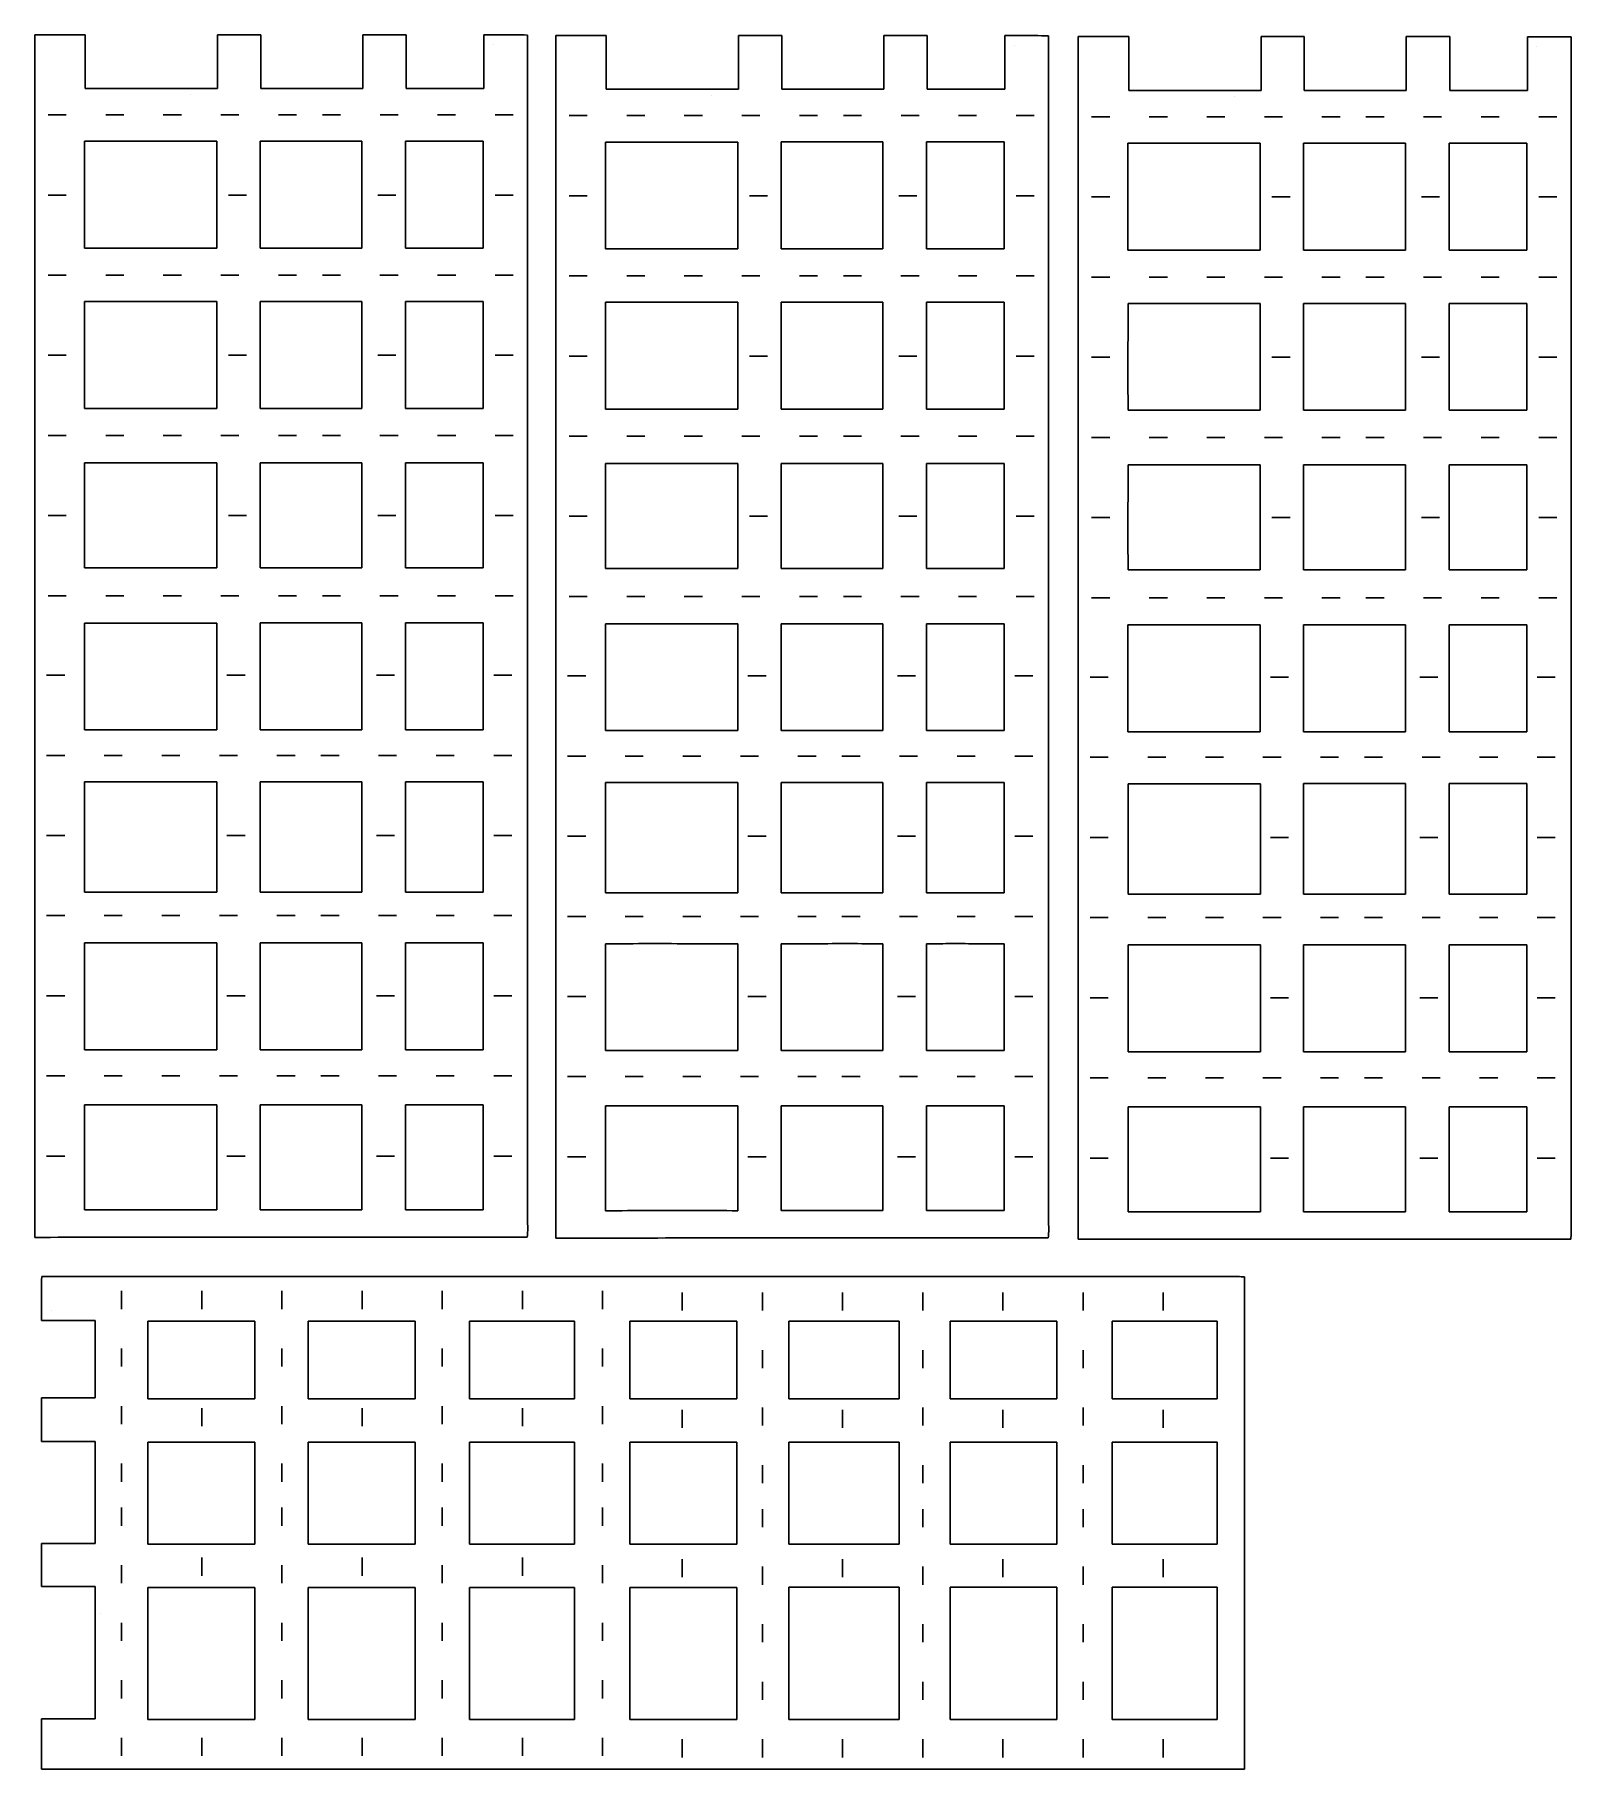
# Model space of a CAD drawing. Extents: x 13 to 235, y 64 to 315.
import ezdxf

# ---------------------------------------------------------------- set-up
doc = ezdxf.new("R2010")
doc.units = 0
doc.layers.get('0').update_dxf_attribs({"linetype": 'CONTINUOUS'})

msp = doc.modelspace()

# ---------------------------------------------------------------- linework, layer by layer
at = {"color": 7}
for points in [[(79.052702, 313.056242), (79.052702, 313.056242)], [(154.411962, 312.948376), (154.411962, 312.948376)], [(229.994742, 312.771988), (229.994742, 312.771988)], [(35.229236, 305.909726), (35.229236, 305.909726), (35.229236, 305.909726)], [(110.588778, 305.801861), (110.588778, 305.801861), (110.588778, 305.801861)], [(186.171558, 305.625472), (186.171558, 305.625472), (186.171558, 305.625472)], [(15.136904, 129.862016), (15.136904, 129.862016)], [(22.28342, 86.038831), (22.28342, 86.038831), (22.28342, 86.038831)]]:
    msp.add_lwpolyline(points, dxfattribs=at)
at = {"color": 1}
for points in [[(17.255434, 302.92833), (14.639092, 302.92833)], [(25.586041, 302.92833), (22.9697, 302.92833)], [(33.912951, 302.92833), (31.298444, 302.92833)], [(42.24528, 302.92833), (39.630773, 302.92833)], [(50.57394, 302.92833), (47.956047, 302.92833)], [(56.93156, 302.92833), (54.31536, 302.92833)], [(65.262196, 302.92833), (62.645996, 302.92833)], [(73.589162, 302.92833), (70.973809, 302.92833)], [(81.921491, 302.92833), (79.306984, 302.92833)], [(92.615173, 302.820465), (89.998691, 302.820465)], [(100.945527, 302.820465), (98.329327, 302.820465)], [(109.272493, 302.820465), (106.657987, 302.820465)], [(117.604822, 302.820465), (114.990316, 302.820465)], [(125.933764, 302.820465), (123.315307, 302.820465)], [(132.291102, 302.820465), (129.674902, 302.820465)], [(140.621738, 302.820465), (138.005256, 302.820465)], [(148.948704, 302.820465), (146.333351, 302.820465)], [(157.281033, 302.820465), (154.666809, 302.820465)], [(168.197671, 302.644076), (165.581189, 302.644076)], [(176.528307, 302.644076), (173.911824, 302.644076)], [(184.855273, 302.644076), (182.240767, 302.644076)], [(193.187602, 302.644076), (190.573096, 302.644076)], [(201.516262, 302.644076), (198.898087, 302.644076)], [(207.873882, 302.644076), (205.257682, 302.644076)], [(216.204518, 302.644076), (213.588036, 302.644076)], [(224.531202, 302.644076), (221.916131, 302.644076)], [(232.863813, 302.644076), (230.249307, 302.644076)], [(17.255434, 291.330098), (14.639092, 291.330098)], [(43.332682, 291.330098), (40.718176, 291.330098)], [(64.951469, 291.330098), (62.335269, 291.330098)], [(81.921491, 291.330098), (79.306984, 291.330098)], [(92.615173, 291.222289), (89.998691, 291.222289)], [(118.692507, 291.222289), (116.078, 291.222289)], [(140.311011, 291.222289), (137.694811, 291.222289)], [(157.281033, 291.222289), (154.666809, 291.222289)], [(168.197671, 291.0459), (165.581189, 291.0459)], [(194.275004, 291.0459), (191.660498, 291.0459)], [(215.893791, 291.0459), (213.277309, 291.0459)], [(232.863813, 291.0459), (230.249307, 291.0459)], [(17.255434, 279.732176), (14.639092, 279.732176)], [(25.586041, 279.732176), (22.9697, 279.732176)], [(33.91662, 279.732176), (31.298444, 279.732176)], [(42.24528, 279.732176), (39.630773, 279.732176)], [(50.570553, 279.734998), (47.954071, 279.734998)], [(56.93156, 279.732176), (54.31536, 279.732176)], [(65.262196, 279.732176), (62.64402, 279.732176)], [(73.592831, 279.732176), (70.974656, 279.732176)], [(81.921491, 279.732176), (79.306984, 279.732176)], [(92.615173, 279.624367), (89.998691, 279.624367)], [(100.945527, 279.624367), (98.329327, 279.624367)], [(109.276162, 279.624367), (106.657987, 279.624367)], [(117.604822, 279.624367), (114.990316, 279.624367)], [(125.929813, 279.626907), (123.313613, 279.626907)], [(132.291102, 279.624367), (129.674902, 279.624367)], [(140.621738, 279.624367), (138.003562, 279.624367)], [(148.952373, 279.624367), (146.334198, 279.624367)], [(157.281033, 279.624367), (154.666809, 279.624367)], [(168.197671, 279.447978), (165.581189, 279.447978)], [(176.528307, 279.447978), (173.911824, 279.447978)], [(184.858942, 279.447978), (182.240767, 279.447978)], [(193.187602, 279.447978), (190.573096, 279.447978)], [(201.512593, 279.450518), (198.896393, 279.450518)], [(207.873882, 279.447978), (205.257682, 279.447978)], [(216.204518, 279.447978), (213.586342, 279.447978)], [(224.535153, 279.447978), (221.916696, 279.447978)], [(232.863813, 279.447978), (230.249307, 279.447978)], [(17.255434, 268.139616), (14.639092, 268.139616)], [(43.332682, 268.139616), (40.718176, 268.139616)], [(64.949776, 268.139616), (62.335269, 268.139616)], [(81.921491, 268.139616), (79.306984, 268.139616)], [(92.615173, 268.031807), (89.998691, 268.031807)], [(118.692507, 268.031807), (116.078, 268.031807)], [(140.309318, 268.031807), (137.694811, 268.031807)], [(157.281033, 268.031807), (154.666809, 268.031807)], [(168.197671, 267.855418), (165.581189, 267.855418)], [(194.275004, 267.855418), (191.660498, 267.855418)], [(215.891816, 267.855418), (213.277309, 267.855418)], [(232.863813, 267.855418), (230.249307, 267.855418)], [(17.255434, 256.541411), (14.639092, 256.541411)], [(25.586041, 256.541411), (22.967837, 256.541411)], [(33.91662, 256.541411), (31.298444, 256.541411)], [(42.24528, 256.541411), (39.630773, 256.541411)], [(50.57394, 256.541411), (47.956047, 256.541411)], [(56.93156, 256.541411), (54.31536, 256.541411)], [(65.262196, 256.541411), (62.64402, 256.541411)], [(73.592831, 256.541411), (70.974656, 256.541411)], [(81.921491, 256.541411), (79.306984, 256.541411)], [(92.615173, 256.433602), (89.998691, 256.433602)], [(100.945527, 256.433602), (98.327351, 256.433602)], [(109.276162, 256.433602), (106.657987, 256.433602)], [(117.604822, 256.433602), (114.990316, 256.433602)], [(125.933764, 256.433602), (123.315307, 256.433602)], [(132.291102, 256.433602), (129.674902, 256.433602)], [(140.621738, 256.433602), (138.003562, 256.433602)], [(148.952373, 256.433602), (146.334198, 256.433602)], [(157.281033, 256.433602), (154.666809, 256.433602)], [(168.197671, 256.257213), (165.581189, 256.257213)], [(176.528307, 256.257213), (173.910131, 256.257213)], [(184.858942, 256.257213), (182.240767, 256.257213)], [(193.187602, 256.257213), (190.573096, 256.257213)], [(201.516262, 256.257213), (198.898087, 256.257213)], [(207.873882, 256.257213), (205.257682, 256.257213)], [(216.204518, 256.257213), (213.586342, 256.257213)], [(224.535153, 256.257213), (221.916696, 256.257213)], [(232.863813, 256.257213), (230.249307, 256.257213)], [(17.255434, 244.943207), (14.639092, 244.943207)], [(43.332682, 244.943207), (40.718176, 244.943207)], [(64.951469, 244.943207), (62.335269, 244.943207)], [(81.921491, 244.943207), (79.306984, 244.943207)], [(92.615173, 244.835398), (89.998691, 244.835398)], [(118.692507, 244.835398), (116.078, 244.835398)], [(140.311011, 244.835398), (137.694811, 244.835398)], [(157.281033, 244.835398), (154.666809, 244.835398)], [(168.197671, 244.659009), (165.581189, 244.659009)], [(194.275004, 244.659009), (191.660498, 244.659009)], [(215.893791, 244.659009), (213.277309, 244.659009)], [(232.863813, 244.659009), (230.249307, 244.659009)], [(17.255434, 233.34218), (14.639092, 233.34218)], [(25.586041, 233.34218), (22.9697, 233.34218)], [(33.912951, 233.34218), (31.298444, 233.34218)], [(42.24528, 233.34218), (39.630773, 233.34218)], [(50.57394, 233.34218), (47.956047, 233.34218)], [(56.93156, 233.34218), (54.31536, 233.34218)], [(65.262196, 233.34218), (62.64402, 233.34218)], [(73.589162, 233.34218), (70.974656, 233.34218)], [(81.921491, 233.34218), (79.306984, 233.34218)], [(92.615173, 233.234371), (89.998691, 233.234371)], [(100.945527, 233.234371), (98.329327, 233.234371)], [(109.272493, 233.234371), (106.657987, 233.234371)], [(117.604822, 233.234371), (114.990316, 233.234371)], [(125.933764, 233.234371), (123.315307, 233.234371)], [(132.291102, 233.234371), (129.674902, 233.234371)], [(140.621738, 233.234371), (138.003562, 233.234371)], [(148.948704, 233.234371), (146.334198, 233.234371)], [(157.281033, 233.234371), (154.666809, 233.234371)], [(168.197671, 233.057982), (165.581189, 233.057982)], [(176.528307, 233.057982), (173.911824, 233.057982)], [(184.855273, 233.057982), (182.240767, 233.057982)], [(193.187602, 233.057982), (190.573096, 233.057982)], [(201.516262, 233.057982), (198.898087, 233.057982)], [(207.873882, 233.057982), (205.257682, 233.057982)], [(216.204518, 233.057982), (213.586342, 233.057982)], [(224.531202, 233.057982), (221.916696, 233.057982)], [(232.863813, 233.057982), (230.249307, 233.057982)], [(17.041396, 221.839649), (14.423221, 221.839649)], [(43.118758, 221.839649), (40.500582, 221.839649)], [(64.735569, 221.839649), (62.117393, 221.839649)], [(81.707567, 221.839649), (79.089391, 221.839649)], [(92.400967, 221.73184), (89.782791, 221.73184)], [(118.4783, 221.73184), (115.860407, 221.73184)], [(140.095111, 221.73184), (137.476936, 221.73184)], [(157.067109, 221.73184), (154.448933, 221.73184)], [(167.983747, 221.555451), (165.365571, 221.555451)], [(194.06108, 221.555451), (191.442904, 221.555451)], [(215.677891, 221.555451), (213.059716, 221.555451)], [(232.649889, 221.555451), (230.031431, 221.555451)], [(17.039562, 210.241444), (14.425055, 210.241444)], [(25.370084, 210.241444), (22.7538, 210.241444)], [(33.70072, 210.241444), (31.084238, 210.241444)], [(42.031356, 210.241444), (39.41318, 210.241444)], [(50.356347, 210.244549), (47.739864, 210.244549)], [(56.71566, 210.241444), (54.101153, 210.241444)], [(65.046296, 210.241444), (62.430096, 210.241444)], [(73.376931, 210.241444), (70.760731, 210.241444)], [(81.707567, 210.241444), (79.089391, 210.241444)], [(92.398991, 210.133636), (89.784484, 210.133636)], [(100.729627, 210.133636), (98.113427, 210.133636)], [(109.060262, 210.133636), (106.444062, 210.133636)], [(117.390898, 210.133636), (114.772722, 210.133636)], [(125.715889, 210.13674), (123.099689, 210.13674)], [(132.075484, 210.133636), (129.460978, 210.133636)], [(140.405838, 210.133636), (137.789638, 210.133636)], [(148.736473, 210.133636), (146.119991, 210.133636)], [(157.067109, 210.133636), (154.448933, 210.133636)], [(167.981771, 209.957247), (165.367264, 209.957247)], [(176.312407, 209.957247), (173.695924, 209.957247)], [(184.64276, 209.957247), (182.02656, 209.957247)], [(192.973678, 209.957247), (190.355502, 209.957247)], [(201.298387, 209.960351), (198.682187, 209.960351)], [(207.657982, 209.957247), (205.043476, 209.957247)], [(215.988618, 209.957247), (213.372136, 209.957247)], [(224.319253, 209.957247), (221.702771, 209.957247)], [(232.649889, 209.957247), (230.031431, 209.957247)], [(17.041396, 198.646344), (14.423221, 198.646344)], [(43.118758, 198.646344), (40.500582, 198.646344)], [(64.735569, 198.646344), (62.119369, 198.646344)], [(81.707567, 198.646344), (79.089391, 198.646344)], [(92.400967, 198.538536), (89.782791, 198.538536)], [(118.4783, 198.538536), (115.860407, 198.538536)], [(140.095111, 198.538536), (137.478911, 198.538536)], [(157.067109, 198.538536), (154.448933, 198.538536)], [(167.983747, 198.362147), (165.365571, 198.362147)], [(194.06108, 198.362147), (191.442904, 198.362147)], [(215.677891, 198.362147), (213.061409, 198.362147)], [(232.649889, 198.362147), (230.031431, 198.362147)], [(17.041396, 187.053784), (14.423221, 187.053784)], [(25.370084, 187.053784), (22.7538, 187.053784)], [(33.698744, 187.053784), (31.084238, 187.053784)], [(42.031073, 187.053784), (39.412333, 187.053784)], [(50.361991, 187.053784), (47.743816, 187.053784)], [(56.717636, 187.053784), (54.09946, 187.053784)], [(65.046296, 187.053784), (62.430096, 187.053784)], [(73.375238, 187.053784), (70.760731, 187.053784)], [(81.707567, 187.053784), (79.089391, 187.053784)], [(92.400967, 186.945976), (89.782791, 186.945976)], [(100.729627, 186.945976), (98.113427, 186.945976)], [(109.058569, 186.945976), (106.444062, 186.945976)], [(117.390616, 186.945976), (114.771593, 186.945976)], [(125.721533, 186.945976), (123.103358, 186.945976)], [(132.077178, 186.945976), (129.459002, 186.945976)], [(140.405838, 186.945976), (137.789638, 186.945976)], [(148.734498, 186.945976), (146.119991, 186.945976)], [(157.067109, 186.945976), (154.448933, 186.945976)], [(167.983747, 186.769587), (165.365571, 186.769587)], [(176.312407, 186.769587), (173.695924, 186.769587)], [(184.641067, 186.769587), (182.02656, 186.769587)], [(192.973396, 186.769587), (190.354373, 186.769587)], [(201.304313, 186.769587), (198.685856, 186.769587)], [(207.659958, 186.769587), (205.0415, 186.769587)], [(215.988618, 186.769587), (213.372136, 186.769587)], [(224.317278, 186.769587), (221.702771, 186.769587)], [(232.649889, 186.769587), (230.031431, 186.769587)], [(17.039562, 175.450218), (14.425055, 175.450218)], [(43.118758, 175.452758), (40.500582, 175.450218)], [(64.735569, 175.450218), (62.119369, 175.450218)], [(81.707567, 175.452758), (79.089391, 175.450218)], [(92.398991, 175.342127), (89.784484, 175.342127)], [(118.4783, 175.344949), (115.860407, 175.342127)], [(140.095111, 175.342127), (137.478911, 175.342127)], [(157.067109, 175.344949), (154.448933, 175.342127)], [(167.981771, 175.165738), (165.367264, 175.165738)], [(194.06108, 175.16856), (191.442904, 175.165738)], [(215.677891, 175.165738), (213.061409, 175.165738)], [(232.649889, 175.16856), (230.031431, 175.165738)], [(17.041396, 163.852013), (14.423221, 163.852013)], [(25.370084, 163.852013), (22.7538, 163.852013)], [(33.698744, 163.852013), (31.084238, 163.852013)], [(42.031356, 163.852013), (39.41318, 163.852013)], [(50.358322, 163.852013), (47.743816, 163.852013)], [(56.717636, 163.852013), (54.09946, 163.852013)], [(65.046296, 163.852013), (62.430096, 163.852013)], [(73.375238, 163.852013), (70.760731, 163.852013)], [(81.707567, 163.852013), (79.089391, 163.852013)], [(92.400967, 163.743922), (89.782791, 163.743922)], [(100.729627, 163.743922), (98.113427, 163.743922)], [(109.058569, 163.743922), (106.444062, 163.743922)], [(117.390898, 163.743922), (114.772722, 163.743922)], [(125.717864, 163.743922), (123.103358, 163.743922)], [(132.077178, 163.743922), (129.459002, 163.743922)], [(140.405838, 163.743922), (137.789638, 163.743922)], [(148.734498, 163.743922), (146.119991, 163.743922)], [(157.067109, 163.743922), (154.448933, 163.743922)], [(167.983747, 163.567533), (165.365571, 163.567533)], [(176.312407, 163.567533), (173.695924, 163.567533)], [(184.641067, 163.567533), (182.02656, 163.567533)], [(192.973678, 163.567533), (190.355502, 163.567533)], [(201.300362, 163.567533), (198.685856, 163.567533)], [(207.659958, 163.567533), (205.0415, 163.567533)], [(215.988618, 163.567533), (213.372136, 163.567533)], [(224.317278, 163.567533), (221.702771, 163.567533)], [(232.649889, 163.567533), (230.031431, 163.567533)], [(17.041396, 152.256631), (14.423221, 152.256631)], [(43.118758, 152.256631), (40.500582, 152.256631)], [(64.735569, 152.256631), (62.117393, 152.256631)], [(81.707567, 152.256631), (79.089391, 152.256631)], [(92.400967, 152.148822), (89.782791, 152.148822)], [(118.4783, 152.148822), (115.860407, 152.148822)], [(140.095111, 152.148822), (137.476936, 152.148822)], [(157.067109, 152.148822), (154.448933, 152.148822)], [(167.983747, 151.972433), (165.365571, 151.972433)], [(194.06108, 151.972433), (191.442904, 151.972433)], [(215.677891, 151.972433), (213.059716, 151.972433)], [(232.649889, 151.972433), (230.031431, 151.972433)], [(25.264816, 132.731087), (25.264816, 130.11658)], [(36.86302, 132.731087), (36.86302, 130.11658)], [(48.460942, 132.731087), (48.460942, 130.11658)], [(60.053502, 132.731087), (60.053502, 130.11658)], [(71.651707, 132.731087), (71.651707, 130.11658)], [(83.249911, 132.731087), (83.249911, 130.11658)], [(94.850938, 132.731087), (94.850938, 130.11658)], [(106.353469, 132.517162), (106.353469, 129.898704)], [(117.951673, 132.517162), (117.951673, 129.898704)], [(129.546773, 132.517162), (129.546773, 129.898704)], [(141.139333, 132.517162), (141.139333, 129.898704)], [(152.74036, 132.517162), (152.743182, 129.898704)], [(164.341104, 132.517162), (164.341104, 129.898704)], [(175.936487, 132.517162), (175.936487, 129.898704)], [(25.264816, 124.398476), (25.264816, 121.783404)], [(48.460942, 124.402427), (48.460942, 121.783969)], [(71.651707, 124.402427), (71.651707, 121.783969)], [(94.850938, 124.398476), (94.850938, 121.783969)], [(117.951673, 124.186527), (117.951673, 121.570044)], [(141.139333, 124.184551), (141.139333, 121.570044)], [(164.341104, 124.184551), (164.341104, 121.570044)], [(25.264816, 116.071791), (25.264816, 113.455309)], [(36.86302, 115.761064), (36.86302, 113.144582)], [(48.460942, 116.071791), (48.460942, 113.453616)], [(60.053502, 115.759089), (60.053502, 113.144582)], [(71.651707, 116.071791), (71.651707, 113.453616)], [(83.249911, 115.761064), (83.249911, 113.144582)], [(94.850938, 116.071791), (94.850938, 113.453616)], [(106.353469, 115.545164), (106.353469, 112.926989)], [(117.951673, 115.855891), (117.951673, 113.239409)], [(129.546773, 115.545164), (129.546773, 112.928682)], [(141.139333, 115.855891), (141.139333, 113.239409)], [(152.743182, 115.545164), (152.743182, 112.928682)], [(164.341104, 115.855891), (164.341104, 113.239409)], [(175.936487, 115.545164), (175.936487, 112.926989)], [(25.264816, 107.741156), (25.264816, 105.124673)], [(48.460942, 107.741156), (48.460942, 105.124673)], [(71.651707, 107.741156), (71.651707, 105.124673)], [(94.850938, 107.741156), (94.850938, 105.124673)], [(117.951673, 107.525256), (117.951673, 104.910749)], [(141.139333, 107.527231), (141.139333, 104.908773)], [(164.341104, 107.527231), (164.341104, 104.908773)], [(25.264816, 101.383536), (25.264816, 98.76536)], [(48.45812, 101.379867), (48.45812, 98.763667)], [(71.651707, 101.383536), (71.651707, 98.76536)], [(94.850938, 101.383536), (94.850938, 98.76536)], [(117.948569, 101.16566), (117.948569, 98.54946)], [(141.139333, 101.171587), (141.139333, 98.553129)], [(164.341104, 101.167636), (164.341104, 98.553129)], [(25.264816, 93.054876), (25.264816, 90.440369)], [(36.86302, 94.142278), (36.86302, 91.527771)], [(48.460942, 93.054876), (48.460942, 90.440369)], [(60.053502, 94.142278), (60.053502, 91.527771)], [(71.651707, 93.054876), (71.651707, 90.440369)], [(83.249911, 94.142278), (83.249911, 91.527771)], [(94.850938, 93.054876), (94.850938, 90.440369)], [(106.353469, 93.928353), (106.353469, 91.310178)], [(129.546773, 93.928353), (129.546773, 91.310178)], [(152.74036, 93.928353), (152.743182, 91.310178)], [(175.936487, 93.928353), (175.936487, 91.310178)], [(117.951673, 92.840669), (117.951673, 90.222776)], [(141.139333, 92.840669), (141.139333, 90.221647)], [(164.341104, 92.840669), (164.341104, 90.222776)], [(25.264816, 84.722547), (25.264816, 82.10804)], [(48.460942, 84.726216), (48.460942, 82.10804)], [(71.651707, 84.726216), (71.651707, 82.10804)], [(94.850938, 84.722547), (94.850938, 82.10804)], [(117.951673, 84.510033), (117.951673, 81.893833)], [(141.139333, 84.50834), (141.139333, 81.893833)], [(164.341104, 84.50834), (164.341104, 81.893833)], [(25.264816, 76.395298), (25.264816, 73.779098)], [(48.460942, 76.395298), (48.460942, 73.779098)], [(71.651707, 76.395298), (71.651707, 73.777404)], [(94.850938, 76.395298), (94.850938, 73.779098)], [(117.951673, 76.17968), (117.951673, 73.563198)], [(141.139333, 76.17968), (141.139333, 73.563198)], [(164.341104, 76.17968), (164.341104, 73.563198)], [(25.264816, 68.064944), (25.264816, 65.448462)], [(36.86302, 68.064944), (36.86302, 65.448462)], [(48.460942, 68.064944), (48.460942, 65.448462)], [(60.053502, 68.064944), (60.053502, 65.448462)], [(71.651707, 68.064944), (71.651707, 65.448462)], [(83.249911, 68.064944), (83.249911, 65.448462)], [(94.850938, 68.064944), (94.850938, 65.448462)], [(106.353469, 67.85102), (106.353469, 65.232844)], [(117.951673, 67.849044), (117.951673, 65.234538)], [(129.546773, 67.85102), (129.546773, 65.232844)], [(141.139333, 67.85102), (141.139333, 65.232844)], [(152.743182, 67.849044), (152.743182, 65.234538)], [(164.341104, 67.85102), (164.341104, 65.232844)], [(175.936487, 67.85102), (175.936487, 65.232844)]]:
    msp.add_lwpolyline(points, dxfattribs=at)
at = {"color": 7}
for points, knots in [([(20.006705, 314.531079), (19.194848, 314.531079), (17.571137, 314.531079), (15.135568, 314.531079), (13.511857, 314.531079), (12.7, 314.531079)], [0, 0, 0, 0, 2.43557, 4.871135, 7.306705, 7.306705, 7.306705, 7.306705]), ([(12.7, 314.531079), (12.7, 295.193268), (12.7, 256.517635), (12.7, 198.504205), (12.7, 159.828584), (12.7, 140.490787)], [0, 0, 0, 0, 58.013431, 116.026899, 174.040292, 174.040292, 174.040292, 174.040292]), ([(20.006705, 306.738048), (20.006705, 307.60397), (20.006705, 309.3358), (20.006705, 311.933477), (20.006705, 313.665232), (20.006705, 314.531079)], [0, 0, 0, 0, 2.597767, 5.19549, 7.79303, 7.79303, 7.79303, 7.79303]), ([(45.399678, 314.53122), (44.704498, 314.53122), (43.314244, 314.53122), (41.22881, 314.53122), (39.838555, 314.53122), (39.143376, 314.53122)], [0, 0, 0, 0, 2.085539, 4.170764, 6.256302, 6.256302, 6.256302, 6.256302]), ([(39.143376, 314.53122), (39.143376, 313.665315), (39.143376, 311.933502), (39.143376, 309.335778), (39.143376, 307.60396), (39.143376, 306.738048)], [0, 0, 0, 0, 2.597715, 5.195437, 7.793172, 7.793172, 7.793172, 7.793172]), ([(45.399678, 306.737258), (45.399678, 307.603438), (45.399678, 309.335571), (45.399678, 311.933559), (45.399678, 313.665365), (45.399678, 314.53122)], [0, 0, 0, 0, 2.598541, 5.196399, 7.793962, 7.793962, 7.793962, 7.793962]), ([(60.140991, 314.53122), (60.140991, 313.665315), (60.140991, 311.933502), (60.140991, 309.335778), (60.140991, 307.60396), (60.140991, 306.738048)], [0, 0, 0, 0, 2.597715, 5.195437, 7.793172, 7.793172, 7.793172, 7.793172]), ([(66.442731, 306.738048), (66.442731, 307.60396), (66.442731, 309.335778), (66.442731, 311.933502), (66.442731, 313.665315), (66.442731, 314.53122)], [0, 0, 0, 0, 2.597734, 5.195456, 7.793172, 7.793172, 7.793172, 7.793172]), ([(77.67066, 314.526196), (77.67056, 313.660918), (77.670359, 311.930241), (77.669606, 309.333928), (77.670309, 307.602893), (77.67066, 306.737258)], [0, 0, 0, 0, 2.595834, 5.192032, 7.788938, 7.788938, 7.788938, 7.788938]), ([(84.001469, 314.485754), (83.298051, 314.491179), (81.891194, 314.502029), (79.780968, 314.523265), (78.374082, 314.525219), (77.67066, 314.526196)], [0, 0, 0, 0, 2.110318, 4.220701, 6.330958, 6.330958, 6.330958, 6.330958]), ([(84.001469, 143.34236), (84.001469, 162.358241), (84.001469, 200.39012), (84.001469, 257.437918), (84.001469, 295.469835), (84.001469, 314.485754)], [0, 0, 0, 0, 57.047643, 114.095638, 171.143394, 171.143394, 171.143394, 171.143394]), ([(95.366276, 314.423185), (94.554416, 314.423185), (92.930698, 314.423185), (90.49512, 314.423185), (88.871401, 314.423185), (88.059542, 314.423185)], [0, 0, 0, 0, 2.435578, 4.871156, 7.306733, 7.306733, 7.306733, 7.306733]), ([(88.059542, 314.423185), (88.059542, 295.08536), (88.059542, 256.409789), (88.059542, 198.396575), (88.059542, 159.721186), (88.059542, 140.383542)], [0, 0, 0, 0, 58.013476, 116.026713, 174.039643, 174.039643, 174.039643, 174.039643]), ([(95.366276, 306.630155), (95.366276, 307.496077), (95.366276, 309.227907), (95.366276, 311.825584), (95.366276, 313.557338), (95.366276, 314.423185)], [0, 0, 0, 0, 2.597767, 5.19549, 7.79303, 7.79303, 7.79303, 7.79303]), ([(120.75922, 314.423326), (120.06404, 314.423326), (118.673786, 314.423326), (116.588352, 314.423326), (115.198097, 314.423326), (114.502918, 314.423326)], [0, 0, 0, 0, 2.085539, 4.170764, 6.256302, 6.256302, 6.256302, 6.256302]), ([(114.502918, 314.423326), (114.502918, 313.557421), (114.502918, 311.825609), (114.502918, 309.227885), (114.502918, 307.496066), (114.502918, 306.630155)], [0, 0, 0, 0, 2.597715, 5.195437, 7.793172, 7.793172, 7.793172, 7.793172]), ([(120.75922, 306.629364), (120.75922, 307.495545), (120.75922, 309.227678), (120.75922, 311.825665), (120.75922, 313.557472), (120.75922, 314.423326)], [0, 0, 0, 0, 2.598541, 5.196399, 7.793962, 7.793962, 7.793962, 7.793962]), ([(135.500533, 314.423326), (135.500533, 313.557421), (135.500533, 311.825609), (135.500533, 309.227885), (135.500533, 307.496066), (135.500533, 306.630155)], [0, 0, 0, 0, 2.597715, 5.195437, 7.793172, 7.793172, 7.793172, 7.793172]), ([(141.802273, 306.630155), (141.802273, 307.496066), (141.802273, 309.227885), (141.802273, 311.825609), (141.802273, 313.557421), (141.802273, 314.423326)], [0, 0, 0, 0, 2.597734, 5.195456, 7.793172, 7.793172, 7.793172, 7.793172]), ([(153.030202, 314.418303), (153.030102, 313.553027), (153.029901, 311.822354), (153.029149, 309.226041), (153.029851, 307.495004), (153.030202, 306.629364)], [0, 0, 0, 0, 2.595828, 5.192019, 7.788938, 7.788938, 7.788938, 7.788938]), ([(159.361011, 314.37786), (158.657551, 314.383291), (157.250673, 314.394152), (155.140447, 314.415376), (153.733603, 314.417327), (153.030202, 314.418303)], [0, 0, 0, 0, 2.110444, 4.220764, 6.330958, 6.330958, 6.330958, 6.330958]), ([(159.361011, 143.235398), (159.361011, 162.251058), (159.361011, 200.282616), (159.361011, 257.330103), (159.361011, 295.36193), (159.361011, 314.37786)], [0, 0, 0, 0, 57.046982, 114.094672, 171.142462, 171.142462, 171.142462, 171.142462]), ([(170.948773, 314.246796), (170.136959, 314.246796), (168.51329, 314.246796), (166.077806, 314.246796), (164.454136, 314.246796), (163.642322, 314.246796)], [0, 0, 0, 0, 2.435442, 4.871009, 7.306451, 7.306451, 7.306451, 7.306451]), ([(163.642322, 314.246796), (163.642322, 294.908971), (163.642322, 256.2334), (163.642322, 198.220186), (163.642322, 159.544797), (163.642322, 140.207153)], [0, 0, 0, 0, 58.013476, 116.026713, 174.039643, 174.039643, 174.039643, 174.039643]), ([(170.948773, 306.453766), (170.948773, 307.319688), (170.948773, 309.051518), (170.948773, 311.649195), (170.948773, 313.380949), (170.948773, 314.246796)], [0, 0, 0, 0, 2.597767, 5.19549, 7.79303, 7.79303, 7.79303, 7.79303]), ([(196.342, 314.246937), (195.646775, 314.246937), (194.256472, 314.246937), (192.170944, 314.246937), (190.78064, 314.246937), (190.085416, 314.246937)], [0, 0, 0, 0, 2.085674, 4.17091, 6.256584, 6.256584, 6.256584, 6.256584]), ([(190.085416, 314.246937), (190.085416, 313.381032), (190.085416, 311.64922), (190.085416, 309.051496), (190.085416, 307.319677), (190.085416, 306.453766)], [0, 0, 0, 0, 2.597715, 5.195437, 7.793172, 7.793172, 7.793172, 7.793172]), ([(196.342, 306.452976), (196.342, 307.319156), (196.342, 309.051289), (196.342, 311.649276), (196.342, 313.381083), (196.342, 314.246937)], [0, 0, 0, 0, 2.598541, 5.196399, 7.793962, 7.793962, 7.793962, 7.793962]), ([(217.384771, 314.246937), (216.68464, 314.246937), (215.284317, 314.246937), (213.183737, 314.246937), (211.783287, 314.246937), (211.083031, 314.246937)], [0, 0, 0, 0, 2.100392, 4.200972, 6.30174, 6.30174, 6.30174, 6.30174]), ([(211.083031, 314.246937), (211.083031, 313.381032), (211.083031, 311.64922), (211.083031, 309.051496), (211.083031, 307.319677), (211.083031, 306.453766)], [0, 0, 0, 0, 2.597715, 5.195437, 7.793172, 7.793172, 7.793172, 7.793172]), ([(217.384771, 306.453766), (217.384771, 307.319677), (217.384771, 309.051496), (217.384771, 311.64922), (217.384771, 313.381032), (217.384771, 314.246937)], [0, 0, 0, 0, 2.597734, 5.195456, 7.793172, 7.793172, 7.793172, 7.793172]), ([(228.6127, 314.241914), (228.612616, 313.376638), (228.612449, 311.645965), (228.611822, 309.049652), (228.612407, 307.318615), (228.6127, 306.452976)], [0, 0, 0, 0, 2.595828, 5.192019, 7.788938, 7.788938, 7.788938, 7.788938]), ([(234.943509, 314.201471), (234.240112, 314.206902), (232.833297, 314.217764), (230.72307, 314.238988), (229.316164, 314.240938), (228.6127, 314.241914)], [0, 0, 0, 0, 2.110255, 4.220575, 6.330958, 6.330958, 6.330958, 6.330958]), ([(234.943509, 143.059009), (234.943509, 162.074669), (234.943509, 200.106227), (234.943509, 257.153714), (234.943509, 295.185541), (234.943509, 314.201471)], [0, 0, 0, 0, 57.046982, 114.094672, 171.142462, 171.142462, 171.142462, 171.142462]), ([(39.143376, 306.738048), (37.01726, 306.738048), (32.764818, 306.738048), (26.385928, 306.738048), (22.133153, 306.738048), (20.006705, 306.738048)], [0, 0, 0, 0, 6.378347, 12.757327, 19.13667, 19.13667, 19.13667, 19.13667]), ([(60.140991, 306.738048), (58.503109, 306.737836), (55.22722, 306.73741), (50.313449, 306.737264), (47.03756, 306.73726), (45.399678, 306.737258)], [0, 0, 0, 0, 4.913646, 9.827668, 14.741313, 14.741313, 14.741313, 14.741313]), ([(77.67066, 306.737258), (76.42291, 306.737307), (73.927578, 306.737404), (70.184935, 306.737902), (67.690042, 306.737999), (66.442731, 306.738048)], [0, 0, 0, 0, 3.743249, 7.485997, 11.227929, 11.227929, 11.227929, 11.227929]), ([(114.502918, 306.630155), (112.37684, 306.630155), (108.124413, 306.630155), (101.745533, 306.630155), (97.492729, 306.630155), (95.366276, 306.630155)], [0, 0, 0, 0, 6.378233, 12.757281, 19.136642, 19.136642, 19.136642, 19.136642]), ([(135.500533, 306.630155), (133.862651, 306.629942), (130.586762, 306.629517), (125.672991, 306.62937), (122.397102, 306.629366), (120.75922, 306.629364)], [0, 0, 0, 0, 4.913646, 9.827668, 14.741313, 14.741313, 14.741313, 14.741313]), ([(153.030202, 306.629364), (151.782494, 306.629413), (149.287183, 306.629511), (145.54454, 306.630008), (143.049605, 306.630106), (141.802273, 306.630155)], [0, 0, 0, 0, 3.743124, 7.485934, 11.227929, 11.227929, 11.227929, 11.227929]), ([(190.085416, 306.453766), (187.959338, 306.453766), (183.706911, 306.453766), (177.32803, 306.453766), (173.075227, 306.453766), (170.948773, 306.453766)], [0, 0, 0, 0, 6.378233, 12.757281, 19.136642, 19.136642, 19.136642, 19.136642]), ([(211.083031, 306.453766), (209.445215, 306.453553), (206.169417, 306.453128), (201.25574, 306.452981), (197.979878, 306.452978), (196.342, 306.452976)], [0, 0, 0, 0, 4.913447, 9.827396, 14.741031, 14.741031, 14.741031, 14.741031]), ([(228.6127, 306.452976), (227.365013, 306.453024), (224.869743, 306.453122), (221.127101, 306.453619), (218.632145, 306.453717), (217.384771, 306.453766)], [0, 0, 0, 0, 3.743061, 7.485809, 11.227929, 11.227929, 11.227929, 11.227929]), ([(19.895848, 283.647162), (19.895848, 285.364759), (19.895848, 288.800035), (19.895848, 293.953215), (19.895848, 297.388798), (19.895848, 299.106703)], [0, 0, 0, 0, 5.152791, 10.305827, 15.459541, 15.459541, 15.459541, 15.459541]), ([(19.895848, 299.106703), (22.022144, 299.106703), (26.274757, 299.106703), (32.653817, 299.106703), (36.906581, 299.106703), (39.033027, 299.106703)], [0, 0, 0, 0, 6.378886, 12.757841, 19.137178, 19.137178, 19.137178, 19.137178]), ([(39.033027, 299.106872), (39.032734, 297.389179), (39.032149, 293.953667), (39.032776, 288.80043), (39.032943, 285.364887), (39.033027, 283.647162)], [0, 0, 0, 0, 5.15308, 10.306536, 15.45971, 15.45971, 15.45971, 15.45971]), ([(45.292998, 283.65196), (45.292998, 285.369685), (45.292998, 288.805231), (45.292998, 293.958477), (45.292998, 297.393998), (45.292998, 299.111698)], [0, 0, 0, 0, 5.153175, 10.306638, 15.459738, 15.459738, 15.459738, 15.459738]), ([(45.292998, 299.111698), (46.930545, 299.111698), (50.205577, 299.111698), (55.11822, 299.111698), (58.393314, 299.111698), (60.030924, 299.111698)], [0, 0, 0, 0, 4.912642, 9.825096, 14.737927, 14.737927, 14.737927, 14.737927]), ([(60.030924, 299.111698), (60.030824, 297.393998), (60.030623, 293.958477), (60.029871, 288.805231), (60.030573, 285.369685), (60.030924, 283.65196)], [0, 0, 0, 0, 5.1531, 10.306563, 15.459738, 15.459738, 15.459738, 15.459738]), ([(66.335769, 283.65196), (66.335769, 285.369685), (66.335769, 288.805231), (66.335769, 293.958477), (66.335769, 297.393998), (66.335769, 299.111698)], [0, 0, 0, 0, 5.153175, 10.306638, 15.459738, 15.459738, 15.459738, 15.459738]), ([(66.335769, 299.111698), (67.583351, 299.111698), (70.078412, 299.111698), (73.821055, 299.111698), (76.316115, 299.111698), (77.563698, 299.111698)], [0, 0, 0, 0, 3.742747, 7.485181, 11.227929, 11.227929, 11.227929, 11.227929]), ([(77.563698, 299.111698), (77.563698, 297.393998), (77.563698, 293.958477), (77.563698, 288.805231), (77.563698, 285.369685), (77.563698, 283.65196)], [0, 0, 0, 0, 5.1531, 10.306563, 15.459738, 15.459738, 15.459738, 15.459738]), ([(95.255362, 283.539353), (95.255362, 285.256908), (95.255362, 288.692154), (95.255362, 293.845306), (95.255362, 297.280904), (95.255362, 298.998809)], [0, 0, 0, 0, 5.152663, 10.30574, 15.459456, 15.459456, 15.459456, 15.459456]), ([(95.255362, 298.998809), (97.381659, 298.998809), (101.634337, 298.998809), (108.0135, 298.998809), (112.266366, 298.998809), (114.392851, 298.998809)], [0, 0, 0, 0, 6.378891, 12.758033, 19.137489, 19.137489, 19.137489, 19.137489]), ([(114.392851, 298.998979), (114.3925, 297.281284), (114.391797, 293.845758), (114.39255, 288.692549), (114.392751, 285.257035), (114.392851, 283.539353)], [0, 0, 0, 0, 5.153083, 10.30658, 15.459625, 15.459625, 15.459625, 15.459625]), ([(120.652258, 283.544151), (120.652258, 285.261875), (120.652258, 288.697413), (120.652258, 293.850631), (120.652258, 297.286125), (120.652258, 299.003805)], [0, 0, 0, 0, 5.153172, 10.306613, 15.459654, 15.459654, 15.459654, 15.459654]), ([(120.652258, 299.003805), (122.289913, 299.003805), (125.565057, 299.003805), (130.477793, 299.003805), (133.752874, 299.003805), (135.390467, 299.003805)], [0, 0, 0, 0, 4.912966, 9.825431, 14.738209, 14.738209, 14.738209, 14.738209]), ([(135.390467, 299.003805), (135.390366, 297.286125), (135.390166, 293.850631), (135.389413, 288.697413), (135.390115, 285.261875), (135.390467, 283.544151)], [0, 0, 0, 0, 5.15304, 10.306482, 15.459654, 15.459654, 15.459654, 15.459654]), ([(141.695593, 283.544151), (141.695593, 285.261875), (141.695593, 288.697413), (141.695593, 293.850631), (141.695593, 297.286125), (141.695593, 299.003805)], [0, 0, 0, 0, 5.153172, 10.306613, 15.459654, 15.459654, 15.459654, 15.459654]), ([(141.695593, 299.003805), (142.943151, 299.003805), (145.438142, 299.003805), (149.180691, 299.003805), (151.675682, 299.003805), (152.92324, 299.003805)], [0, 0, 0, 0, 3.742674, 7.484972, 11.227647, 11.227647, 11.227647, 11.227647]), ([(152.92324, 299.003805), (152.92324, 297.286125), (152.92324, 293.850631), (152.92324, 288.697413), (152.92324, 285.261875), (152.92324, 283.544151)], [0, 0, 0, 0, 5.15304, 10.306482, 15.459654, 15.459654, 15.459654, 15.459654]), ([(170.838142, 283.362964), (170.838142, 285.080519), (170.838142, 288.515765), (170.838142, 293.668917), (170.838142, 297.104515), (170.838142, 298.82242)], [0, 0, 0, 0, 5.152663, 10.30574, 15.459456, 15.459456, 15.459456, 15.459456]), ([(170.838142, 298.82242), (172.964415, 298.82242), (177.217023, 298.82242), (183.596092, 298.82242), (187.848888, 298.82242), (189.975349, 298.82242)], [0, 0, 0, 0, 6.378818, 12.757824, 19.137207, 19.137207, 19.137207, 19.137207]), ([(189.975349, 298.82259), (189.975056, 297.104895), (189.974471, 293.669369), (189.975098, 288.51616), (189.975265, 285.080646), (189.975349, 283.362964)], [0, 0, 0, 0, 5.153083, 10.30658, 15.459625, 15.459625, 15.459625, 15.459625]), ([(196.235038, 283.367762), (196.235038, 285.085486), (196.235038, 288.521024), (196.235038, 293.674242), (196.235038, 297.109736), (196.235038, 298.827416)], [0, 0, 0, 0, 5.153172, 10.306613, 15.459654, 15.459654, 15.459654, 15.459654]), ([(196.235038, 298.827416), (197.87263, 298.827416), (201.147711, 298.827416), (206.060448, 298.827416), (209.335591, 298.827416), (210.973247, 298.827416)], [0, 0, 0, 0, 4.912778, 9.825243, 14.738209, 14.738209, 14.738209, 14.738209]), ([(210.973247, 298.827416), (210.973146, 297.109736), (210.972946, 293.674242), (210.972193, 288.521024), (210.972895, 285.085486), (210.973247, 283.367762)], [0, 0, 0, 0, 5.15304, 10.306482, 15.459654, 15.459654, 15.459654, 15.459654]), ([(217.278091, 283.367762), (217.278091, 285.085486), (217.278091, 288.521024), (217.278091, 293.674242), (217.278091, 297.109736), (217.278091, 298.827416)], [0, 0, 0, 0, 5.153172, 10.306613, 15.459654, 15.459654, 15.459654, 15.459654]), ([(217.278091, 298.827416), (218.525674, 298.827416), (221.020734, 298.827416), (224.763377, 298.827416), (227.258438, 298.827416), (228.50602, 298.827416)], [0, 0, 0, 0, 3.742747, 7.485181, 11.227929, 11.227929, 11.227929, 11.227929]), ([(228.50602, 298.827416), (228.50602, 297.109736), (228.50602, 293.674242), (228.50602, 288.521024), (228.50602, 285.085486), (228.50602, 283.367762)], [0, 0, 0, 0, 5.15304, 10.306482, 15.459654, 15.459654, 15.459654, 15.459654]), ([(39.033027, 283.647162), (36.906581, 283.647162), (32.653817, 283.647162), (26.274757, 283.647162), (22.022144, 283.647162), (19.895848, 283.647162)], [0, 0, 0, 0, 6.379338, 12.758292, 19.137178, 19.137178, 19.137178, 19.137178]), ([(60.030924, 283.65196), (58.393314, 283.65196), (55.11822, 283.65196), (50.205577, 283.65196), (46.930545, 283.65196), (45.292998, 283.65196)], [0, 0, 0, 0, 4.91283, 9.825284, 14.737927, 14.737927, 14.737927, 14.737927]), ([(77.563698, 283.65196), (76.316115, 283.65196), (73.821055, 283.65196), (70.078412, 283.65196), (67.583351, 283.65196), (66.335769, 283.65196)], [0, 0, 0, 0, 3.742747, 7.485181, 11.227929, 11.227929, 11.227929, 11.227929]), ([(114.392851, 283.539353), (112.266366, 283.539353), (108.0135, 283.539353), (101.634337, 283.539353), (97.381659, 283.539353), (95.255362, 283.539353)], [0, 0, 0, 0, 6.379456, 12.758598, 19.137489, 19.137489, 19.137489, 19.137489]), ([(135.390467, 283.544151), (133.752874, 283.544151), (130.477793, 283.544151), (125.565057, 283.544151), (122.289913, 283.544151), (120.652258, 283.544151)], [0, 0, 0, 0, 4.912778, 9.825243, 14.738209, 14.738209, 14.738209, 14.738209]), ([(152.92324, 283.544151), (151.675682, 283.544151), (149.180691, 283.544151), (145.438142, 283.544151), (142.943151, 283.544151), (141.695593, 283.544151)], [0, 0, 0, 0, 3.742674, 7.484972, 11.227647, 11.227647, 11.227647, 11.227647]), ([(189.975349, 283.362964), (187.848888, 283.362964), (183.596092, 283.362964), (177.217023, 283.362964), (172.964415, 283.362964), (170.838142, 283.362964)], [0, 0, 0, 0, 6.379382, 12.758389, 19.137207, 19.137207, 19.137207, 19.137207]), ([(210.973247, 283.367762), (209.335591, 283.367762), (206.060448, 283.367762), (201.147711, 283.367762), (197.87263, 283.367762), (196.235038, 283.367762)], [0, 0, 0, 0, 4.912966, 9.825431, 14.738209, 14.738209, 14.738209, 14.738209]), ([(228.50602, 283.367762), (227.258438, 283.367762), (224.763377, 283.367762), (221.020734, 283.367762), (218.525674, 283.367762), (217.278091, 283.367762)], [0, 0, 0, 0, 3.742747, 7.485181, 11.227929, 11.227929, 11.227929, 11.227929]), ([(19.896667, 260.460067), (19.896327, 262.177622), (19.895648, 265.61288), (19.896376, 270.76607), (19.89657, 274.201704), (19.896667, 275.919636)], [0, 0, 0, 0, 5.152667, 10.305773, 15.459569, 15.459569, 15.459569, 15.459569]), ([(19.896667, 275.919636), (22.022737, 275.919636), (26.275102, 275.919636), (32.653889, 275.919636), (36.906606, 275.919636), (39.033027, 275.919636)], [0, 0, 0, 0, 6.37821, 12.757097, 19.13636, 19.13636, 19.13636, 19.13636]), ([(39.033027, 275.919636), (39.032734, 274.201704), (39.032149, 270.76607), (39.032776, 265.61288), (39.032943, 262.177622), (39.033027, 260.460067)], [0, 0, 0, 0, 5.153796, 10.306902, 15.459569, 15.459569, 15.459569, 15.459569]), ([(45.292998, 260.460067), (45.292998, 262.177622), (45.292998, 265.61288), (45.292998, 270.76607), (45.292998, 274.201704), (45.292998, 275.919636)], [0, 0, 0, 0, 5.152667, 10.305773, 15.459569, 15.459569, 15.459569, 15.459569]), ([(45.292998, 275.919636), (46.930545, 275.919636), (50.205577, 275.919636), (55.11822, 275.919636), (58.393314, 275.919636), (60.030924, 275.919636)], [0, 0, 0, 0, 4.912642, 9.825096, 14.737927, 14.737927, 14.737927, 14.737927]), ([(60.030924, 275.919636), (60.030924, 274.201704), (60.030924, 270.76607), (60.030924, 265.61288), (60.030924, 262.177622), (60.030924, 260.460067)], [0, 0, 0, 0, 5.153796, 10.306902, 15.459569, 15.459569, 15.459569, 15.459569]), ([(66.335769, 260.460067), (66.335769, 262.177622), (66.335769, 265.61288), (66.335769, 270.76607), (66.335769, 274.201704), (66.335769, 275.919636)], [0, 0, 0, 0, 5.152667, 10.305773, 15.459569, 15.459569, 15.459569, 15.459569]), ([(66.335769, 275.919636), (67.583351, 275.919636), (70.078412, 275.919636), (73.821055, 275.919636), (76.316115, 275.919636), (77.563698, 275.919636)], [0, 0, 0, 0, 3.742747, 7.485181, 11.227929, 11.227929, 11.227929, 11.227929]), ([(77.563698, 275.919636), (77.563698, 274.201704), (77.563698, 270.76607), (77.563698, 265.61288), (77.563698, 262.177622), (77.563698, 260.460067)], [0, 0, 0, 0, 5.153796, 10.306902, 15.459569, 15.459569, 15.459569, 15.459569]), ([(95.256209, 260.351976), (95.255858, 262.069597), (95.255155, 265.504946), (95.255908, 270.658229), (95.256109, 274.093891), (95.256209, 275.811827)], [0, 0, 0, 0, 5.152866, 10.306045, 15.459851, 15.459851, 15.459851, 15.459851]), ([(95.256209, 275.811827), (97.382286, 275.811827), (101.634713, 275.811827), (108.013594, 275.811827), (112.266397, 275.811827), (114.392851, 275.811827)], [0, 0, 0, 0, 6.378233, 12.757281, 19.136642, 19.136642, 19.136642, 19.136642]), ([(114.392851, 275.811827), (114.3925, 274.093891), (114.391797, 270.658229), (114.39255, 265.504946), (114.392751, 262.069597), (114.392851, 260.351976)], [0, 0, 0, 0, 5.153806, 10.306986, 15.459851, 15.459851, 15.459851, 15.459851]), ([(120.652258, 260.351976), (120.652258, 262.069597), (120.652258, 265.504946), (120.652258, 270.658229), (120.652258, 274.093891), (120.652258, 275.811827)], [0, 0, 0, 0, 5.152866, 10.306045, 15.459851, 15.459851, 15.459851, 15.459851]), ([(120.652258, 275.811827), (122.289913, 275.811827), (125.565057, 275.811827), (130.477793, 275.811827), (133.752874, 275.811827), (135.390467, 275.811827)], [0, 0, 0, 0, 4.912966, 9.825431, 14.738209, 14.738209, 14.738209, 14.738209]), ([(135.390467, 275.811827), (135.390467, 274.093891), (135.390467, 270.658229), (135.390467, 265.504946), (135.390467, 262.069597), (135.390467, 260.351976)], [0, 0, 0, 0, 5.153806, 10.306986, 15.459851, 15.459851, 15.459851, 15.459851]), ([(141.695593, 260.351976), (141.695593, 262.069597), (141.695593, 265.504946), (141.695593, 270.658229), (141.695593, 274.093891), (141.695593, 275.811827)], [0, 0, 0, 0, 5.152866, 10.306045, 15.459851, 15.459851, 15.459851, 15.459851]), ([(141.695593, 275.811827), (142.943151, 275.811827), (145.438142, 275.811827), (149.180691, 275.811827), (151.675682, 275.811827), (152.92324, 275.811827)], [0, 0, 0, 0, 3.742674, 7.484972, 11.227647, 11.227647, 11.227647, 11.227647]), ([(152.92324, 275.811827), (152.92324, 274.093891), (152.92324, 270.658229), (152.92324, 265.504946), (152.92324, 262.069597), (152.92324, 260.351976)], [0, 0, 0, 0, 5.153806, 10.306986, 15.459851, 15.459851, 15.459851, 15.459851]), ([(170.838989, 260.175587), (170.838638, 261.893209), (170.837935, 265.328557), (170.838688, 270.48184), (170.838889, 273.917502), (170.838989, 275.635438)], [0, 0, 0, 0, 5.152866, 10.306045, 15.459851, 15.459851, 15.459851, 15.459851]), ([(170.838989, 275.635438), (172.965042, 275.635438), (177.217399, 275.635438), (183.596186, 275.635438), (187.848919, 275.635438), (189.975349, 275.635438)], [0, 0, 0, 0, 6.37816, 12.757072, 19.13636, 19.13636, 19.13636, 19.13636]), ([(189.975349, 275.635438), (189.975056, 273.917502), (189.974471, 270.481841), (189.975098, 265.328557), (189.975265, 261.893209), (189.975349, 260.175587)], [0, 0, 0, 0, 5.153806, 10.306986, 15.459851, 15.459851, 15.459851, 15.459851]), ([(196.235038, 260.175587), (196.235038, 261.893209), (196.235038, 265.328557), (196.235038, 270.48184), (196.235038, 273.917502), (196.235038, 275.635438)], [0, 0, 0, 0, 5.152866, 10.306045, 15.459851, 15.459851, 15.459851, 15.459851]), ([(196.235038, 275.635438), (197.87263, 275.635438), (201.147711, 275.635438), (206.060448, 275.635438), (209.335591, 275.635438), (210.973247, 275.635438)], [0, 0, 0, 0, 4.912778, 9.825243, 14.738209, 14.738209, 14.738209, 14.738209]), ([(210.973247, 275.635438), (210.973247, 273.917502), (210.973247, 270.48184), (210.973247, 265.328557), (210.973247, 261.893209), (210.973247, 260.175587)], [0, 0, 0, 0, 5.153806, 10.306986, 15.459851, 15.459851, 15.459851, 15.459851]), ([(217.278091, 260.175587), (217.278091, 261.893209), (217.278091, 265.328557), (217.278091, 270.48184), (217.278091, 273.917502), (217.278091, 275.635438)], [0, 0, 0, 0, 5.152866, 10.306045, 15.459851, 15.459851, 15.459851, 15.459851]), ([(217.278091, 275.635438), (218.525674, 275.635438), (221.020734, 275.635438), (224.763377, 275.635438), (227.258438, 275.635438), (228.50602, 275.635438)], [0, 0, 0, 0, 3.742747, 7.485181, 11.227929, 11.227929, 11.227929, 11.227929]), ([(228.50602, 275.635438), (228.50602, 273.917502), (228.50602, 270.48184), (228.50602, 265.328557), (228.50602, 261.893209), (228.50602, 260.175587)], [0, 0, 0, 0, 5.153806, 10.306986, 15.459851, 15.459851, 15.459851, 15.459851]), ([(39.033027, 260.460067), (36.906606, 260.460067), (32.653889, 260.460067), (26.275102, 260.460067), (22.022737, 260.460067), (19.896667, 260.460067)], [0, 0, 0, 0, 6.379263, 12.75815, 19.13636, 19.13636, 19.13636, 19.13636]), ([(60.030924, 260.460067), (58.393314, 260.460067), (55.11822, 260.460067), (50.205577, 260.460067), (46.930545, 260.460067), (45.292998, 260.460067)], [0, 0, 0, 0, 4.91283, 9.825284, 14.737927, 14.737927, 14.737927, 14.737927]), ([(77.563698, 260.460067), (76.316115, 260.460067), (73.821055, 260.460067), (70.078412, 260.460067), (67.583351, 260.460067), (66.335769, 260.460067)], [0, 0, 0, 0, 3.742747, 7.485181, 11.227929, 11.227929, 11.227929, 11.227929]), ([(114.392851, 260.351976), (112.266397, 260.351976), (108.013594, 260.351976), (101.634713, 260.351976), (97.382286, 260.351976), (95.256209, 260.351976)], [0, 0, 0, 0, 6.379362, 12.75841, 19.136642, 19.136642, 19.136642, 19.136642]), ([(135.390467, 260.351976), (133.752874, 260.351976), (130.477793, 260.351976), (125.565057, 260.351976), (122.289913, 260.351976), (120.652258, 260.351976)], [0, 0, 0, 0, 4.912778, 9.825243, 14.738209, 14.738209, 14.738209, 14.738209]), ([(152.92324, 260.351976), (151.675682, 260.351976), (149.180691, 260.351976), (145.438142, 260.351976), (142.943151, 260.351976), (141.695593, 260.351976)], [0, 0, 0, 0, 3.742674, 7.484972, 11.227647, 11.227647, 11.227647, 11.227647]), ([(189.975349, 260.175587), (187.848919, 260.175587), (183.596186, 260.175587), (177.217399, 260.175587), (172.965042, 260.175587), (170.838989, 260.175587)], [0, 0, 0, 0, 6.379288, 12.7582, 19.13636, 19.13636, 19.13636, 19.13636]), ([(210.973247, 260.175587), (209.335591, 260.175587), (206.060448, 260.175587), (201.147711, 260.175587), (197.87263, 260.175587), (196.235038, 260.175587)], [0, 0, 0, 0, 4.912966, 9.825431, 14.738209, 14.738209, 14.738209, 14.738209]), ([(228.50602, 260.175587), (227.258438, 260.175587), (224.763377, 260.175587), (221.020734, 260.175587), (218.525674, 260.175587), (217.278091, 260.175587)], [0, 0, 0, 0, 3.742747, 7.485181, 11.227929, 11.227929, 11.227929, 11.227929]), ([(19.896667, 237.392633), (19.896327, 239.080866), (19.895648, 242.457142), (19.896376, 247.521338), (19.89657, 250.897301), (19.896667, 252.58522)], [0, 0, 0, 0, 5.064697, 10.12883, 15.192587, 15.192587, 15.192587, 15.192587]), ([(19.896667, 252.58522), (22.022737, 252.58522), (26.275102, 252.58522), (32.653889, 252.58522), (36.906606, 252.58522), (39.033027, 252.58522)], [0, 0, 0, 0, 6.37821, 12.757097, 19.13636, 19.13636, 19.13636, 19.13636]), ([(39.033027, 252.58522), (39.032734, 250.897301), (39.032149, 247.521338), (39.032776, 242.457142), (39.032943, 239.080866), (39.033027, 237.392633)], [0, 0, 0, 0, 5.063757, 10.127889, 15.192587, 15.192587, 15.192587, 15.192587]), ([(45.292998, 237.392633), (45.292998, 239.080866), (45.292998, 242.457142), (45.292998, 247.521338), (45.292998, 250.897301), (45.292998, 252.58522)], [0, 0, 0, 0, 5.064697, 10.12883, 15.192587, 15.192587, 15.192587, 15.192587]), ([(45.292998, 252.58522), (46.930545, 252.58522), (50.205577, 252.58522), (55.11822, 252.58522), (58.393314, 252.58522), (60.030924, 252.58522)], [0, 0, 0, 0, 4.912642, 9.825096, 14.737927, 14.737927, 14.737927, 14.737927]), ([(60.030924, 252.58522), (60.030824, 250.897301), (60.030623, 247.521338), (60.029871, 242.457142), (60.030573, 239.080866), (60.030924, 237.392633)], [0, 0, 0, 0, 5.063757, 10.127889, 15.192587, 15.192587, 15.192587, 15.192587]), ([(66.335769, 237.392633), (66.335769, 239.080866), (66.335769, 242.457142), (66.335769, 247.521338), (66.335769, 250.897301), (66.335769, 252.58522)], [0, 0, 0, 0, 5.064697, 10.12883, 15.192587, 15.192587, 15.192587, 15.192587]), ([(66.335769, 252.58522), (67.583351, 252.58522), (70.078412, 252.58522), (73.821055, 252.58522), (76.316115, 252.58522), (77.563698, 252.58522)], [0, 0, 0, 0, 3.742747, 7.485181, 11.227929, 11.227929, 11.227929, 11.227929]), ([(77.563698, 252.58522), (77.563698, 250.897301), (77.563698, 247.521338), (77.563698, 242.457142), (77.563698, 239.080866), (77.563698, 237.392633)], [0, 0, 0, 0, 5.063757, 10.127889, 15.192587, 15.192587, 15.192587, 15.192587]), ([(95.256209, 237.284542), (95.255858, 238.97282), (95.255155, 242.349145), (95.255908, 247.413435), (95.256109, 250.789447), (95.256209, 252.477411)], [0, 0, 0, 0, 5.064833, 10.128977, 15.192869, 15.192869, 15.192869, 15.192869]), ([(95.256209, 252.477411), (97.382286, 252.477411), (101.634713, 252.477411), (108.013594, 252.477411), (112.266397, 252.477411), (114.392851, 252.477411)], [0, 0, 0, 0, 6.378233, 12.757281, 19.136642, 19.136642, 19.136642, 19.136642]), ([(114.392851, 252.477411), (114.3925, 250.789447), (114.391797, 247.413435), (114.39255, 242.349145), (114.392751, 238.97282), (114.392851, 237.284542)], [0, 0, 0, 0, 5.063892, 10.128036, 15.192869, 15.192869, 15.192869, 15.192869]), ([(120.652258, 237.284542), (120.652258, 238.97282), (120.652258, 242.349145), (120.652258, 247.413435), (120.652258, 250.789447), (120.652258, 252.477411)], [0, 0, 0, 0, 5.064833, 10.128976, 15.192869, 15.192869, 15.192869, 15.192869]), ([(120.652258, 252.477411), (122.289913, 252.477411), (125.565057, 252.477411), (130.477793, 252.477411), (133.752874, 252.477411), (135.390467, 252.477411)], [0, 0, 0, 0, 4.912966, 9.825431, 14.738209, 14.738209, 14.738209, 14.738209]), ([(135.390467, 252.477411), (135.390366, 250.789447), (135.390166, 247.413435), (135.389413, 242.349145), (135.390115, 238.97282), (135.390467, 237.284542)], [0, 0, 0, 0, 5.063892, 10.128036, 15.192869, 15.192869, 15.192869, 15.192869]), ([(141.695593, 237.284542), (141.695593, 238.97282), (141.695593, 242.349145), (141.695593, 247.413435), (141.695593, 250.789447), (141.695593, 252.477411)], [0, 0, 0, 0, 5.064833, 10.128976, 15.192869, 15.192869, 15.192869, 15.192869]), ([(141.695593, 252.477411), (142.943151, 252.477411), (145.438142, 252.477411), (149.180691, 252.477411), (151.675682, 252.477411), (152.92324, 252.477411)], [0, 0, 0, 0, 3.742674, 7.484972, 11.227647, 11.227647, 11.227647, 11.227647]), ([(152.92324, 252.477411), (152.92324, 250.789447), (152.92324, 247.413435), (152.92324, 242.349145), (152.92324, 238.97282), (152.92324, 237.284542)], [0, 0, 0, 0, 5.063892, 10.128036, 15.192869, 15.192869, 15.192869, 15.192869]), ([(170.838989, 237.108153), (170.838638, 238.796431), (170.837935, 242.172757), (170.838688, 247.237046), (170.838889, 250.613058), (170.838989, 252.301022)], [0, 0, 0, 0, 5.064833, 10.128977, 15.192869, 15.192869, 15.192869, 15.192869]), ([(170.838989, 252.301022), (172.965042, 252.301022), (177.217399, 252.301022), (183.596186, 252.301022), (187.848919, 252.301022), (189.975349, 252.301022)], [0, 0, 0, 0, 6.37816, 12.757072, 19.13636, 19.13636, 19.13636, 19.13636]), ([(189.975349, 252.301022), (189.975056, 250.613058), (189.974471, 247.237046), (189.975098, 242.172757), (189.975265, 238.796431), (189.975349, 237.108153)], [0, 0, 0, 0, 5.063892, 10.128036, 15.192869, 15.192869, 15.192869, 15.192869]), ([(196.235038, 237.108153), (196.235038, 238.796431), (196.235038, 242.172757), (196.235038, 247.237046), (196.235038, 250.613058), (196.235038, 252.301022)], [0, 0, 0, 0, 5.064833, 10.128976, 15.192869, 15.192869, 15.192869, 15.192869]), ([(196.235038, 252.301022), (197.87263, 252.301022), (201.147711, 252.301022), (206.060448, 252.301022), (209.335591, 252.301022), (210.973247, 252.301022)], [0, 0, 0, 0, 4.912778, 9.825243, 14.738209, 14.738209, 14.738209, 14.738209]), ([(210.973247, 252.301022), (210.973146, 250.613058), (210.972946, 247.237046), (210.972193, 242.172757), (210.972895, 238.796431), (210.973247, 237.108153)], [0, 0, 0, 0, 5.063892, 10.128036, 15.192869, 15.192869, 15.192869, 15.192869]), ([(217.278091, 237.108153), (217.278091, 238.796431), (217.278091, 242.172757), (217.278091, 247.237046), (217.278091, 250.613058), (217.278091, 252.301022)], [0, 0, 0, 0, 5.064833, 10.128976, 15.192869, 15.192869, 15.192869, 15.192869]), ([(217.278091, 252.301022), (218.525674, 252.301022), (221.020734, 252.301022), (224.763377, 252.301022), (227.258438, 252.301022), (228.50602, 252.301022)], [0, 0, 0, 0, 3.742747, 7.485181, 11.227929, 11.227929, 11.227929, 11.227929]), ([(228.50602, 252.301022), (228.50602, 250.613058), (228.50602, 247.237046), (228.50602, 242.172757), (228.50602, 238.796431), (228.50602, 237.108153)], [0, 0, 0, 0, 5.063892, 10.128036, 15.192869, 15.192869, 15.192869, 15.192869]), ([(39.033027, 237.392633), (36.906606, 237.392717), (32.653889, 237.392884), (26.275102, 237.393511), (22.022737, 237.392926), (19.896667, 237.392633)], [0, 0, 0, 0, 6.379263, 12.75815, 19.13636, 19.13636, 19.13636, 19.13636]), ([(60.030924, 237.392633), (58.393314, 237.392717), (55.11822, 237.392884), (50.205577, 237.393511), (46.930545, 237.392926), (45.292998, 237.392633)], [0, 0, 0, 0, 4.91283, 9.825284, 14.737927, 14.737927, 14.737927, 14.737927]), ([(77.563698, 237.392633), (76.316115, 237.392717), (73.821055, 237.392884), (70.078412, 237.393511), (67.583351, 237.392926), (66.335769, 237.392633)], [0, 0, 0, 0, 3.742748, 7.485181, 11.227929, 11.227929, 11.227929, 11.227929]), ([(114.392851, 237.284542), (112.266397, 237.284643), (108.013594, 237.284843), (101.634713, 237.285596), (97.382286, 237.284893), (95.256209, 237.284542)], [0, 0, 0, 0, 6.379362, 12.75841, 19.136642, 19.136642, 19.136642, 19.136642]), ([(135.390467, 237.284542), (133.752874, 237.284643), (130.477793, 237.284843), (125.565057, 237.285596), (122.289913, 237.284893), (120.652258, 237.284542)], [0, 0, 0, 0, 4.912778, 9.825243, 14.738209, 14.738209, 14.738209, 14.738209]), ([(152.92324, 237.284542), (151.675682, 237.284643), (149.180691, 237.284843), (145.438142, 237.285596), (142.943151, 237.284893), (141.695593, 237.284542)], [0, 0, 0, 0, 3.742674, 7.484972, 11.227647, 11.227647, 11.227647, 11.227647]), ([(189.975349, 237.108153), (187.848919, 237.108254), (183.596186, 237.108454), (177.217399, 237.109207), (172.965042, 237.108505), (170.838989, 237.108153)], [0, 0, 0, 0, 6.379288, 12.758201, 19.13636, 19.13636, 19.13636, 19.13636]), ([(210.973247, 237.108153), (209.335591, 237.108254), (206.060448, 237.108454), (201.147711, 237.109207), (197.87263, 237.108505), (196.235038, 237.108153)], [0, 0, 0, 0, 4.912966, 9.825431, 14.738209, 14.738209, 14.738209, 14.738209]), ([(228.50602, 237.108153), (227.258438, 237.108254), (224.763377, 237.108454), (221.020734, 237.109207), (218.525674, 237.108505), (217.278091, 237.108153)], [0, 0, 0, 0, 3.742748, 7.485181, 11.227929, 11.227929, 11.227929, 11.227929]), ([(19.895848, 213.933476), (19.895848, 215.651031), (19.895848, 219.086289), (19.895848, 224.239479), (19.895848, 227.675112), (19.895848, 229.393044)], [0, 0, 0, 0, 5.152667, 10.305773, 15.459569, 15.459569, 15.459569, 15.459569]), ([(19.895848, 229.393044), (22.022137, 229.393044), (26.274694, 229.393044), (32.653566, 229.393044), (36.906149, 229.393044), (39.032462, 229.393044)], [0, 0, 0, 0, 6.378865, 12.757674, 19.136614, 19.136614, 19.136614, 19.136614]), ([(39.032462, 229.393044), (39.032462, 227.675112), (39.032462, 224.239479), (39.032462, 219.086289), (39.032462, 215.651031), (39.032462, 213.933476)], [0, 0, 0, 0, 5.153796, 10.306902, 15.459569, 15.459569, 15.459569, 15.459569]), ([(45.292998, 213.933476), (45.292998, 215.651571), (45.292998, 219.087888), (45.292998, 224.242677), (45.292998, 227.67937), (45.292998, 229.397842)], [0, 0, 0, 0, 5.154287, 10.308951, 15.464367, 15.464367, 15.464367, 15.464367]), ([(45.292998, 229.397842), (46.930545, 229.397842), (50.205577, 229.397842), (55.11822, 229.397842), (58.393314, 229.397842), (60.030924, 229.397842)], [0, 0, 0, 0, 4.912642, 9.825096, 14.737927, 14.737927, 14.737927, 14.737927]), ([(60.030924, 229.397842), (60.030824, 227.67937), (60.030623, 224.242677), (60.029871, 219.087888), (60.030573, 215.651571), (60.030924, 213.933476)], [0, 0, 0, 0, 5.155416, 10.31008, 15.464367, 15.464367, 15.464367, 15.464367]), ([(66.335769, 213.933476), (66.335769, 215.651571), (66.335769, 219.087888), (66.335769, 224.242677), (66.335769, 227.67937), (66.335769, 229.397842)], [0, 0, 0, 0, 5.154287, 10.308951, 15.464367, 15.464367, 15.464367, 15.464367]), ([(66.335769, 229.397842), (67.583351, 229.397842), (70.078412, 229.397842), (73.821055, 229.397842), (76.316115, 229.397842), (77.563698, 229.397842)], [0, 0, 0, 0, 3.742747, 7.485181, 11.227929, 11.227929, 11.227929, 11.227929]), ([(77.563698, 229.397842), (77.563698, 227.67937), (77.563698, 224.242677), (77.563698, 219.087888), (77.563698, 215.651571), (77.563698, 213.933476)], [0, 0, 0, 0, 5.155416, 10.31008, 15.464367, 15.464367, 15.464367, 15.464367]), ([(95.255362, 213.825384), (95.255362, 215.543006), (95.255362, 218.978355), (95.255362, 224.131638), (95.255362, 227.5673), (95.255362, 229.285236)], [0, 0, 0, 0, 5.152866, 10.306045, 15.459851, 15.459851, 15.459851, 15.459851]), ([(95.255362, 229.285236), (97.381649, 229.285236), (101.634243, 229.285236), (108.013124, 229.285236), (112.265718, 229.285236), (114.392004, 229.285236)], [0, 0, 0, 0, 6.37886, 12.757782, 19.136642, 19.136642, 19.136642, 19.136642]), ([(114.392004, 229.285236), (114.392004, 227.5673), (114.392004, 224.131638), (114.392004, 218.978355), (114.392004, 215.543006), (114.392004, 213.825384)], [0, 0, 0, 0, 5.153806, 10.306986, 15.459851, 15.459851, 15.459851, 15.459851]), ([(120.652258, 213.825384), (120.652258, 215.543546), (120.652258, 218.979954), (120.652258, 224.134837), (120.652258, 227.571558), (120.652258, 229.290033)], [0, 0, 0, 0, 5.154486, 10.309222, 15.464649, 15.464649, 15.464649, 15.464649]), ([(120.652258, 229.290033), (122.289913, 229.290033), (125.565057, 229.290033), (130.477793, 229.290033), (133.752874, 229.290033), (135.390467, 229.290033)], [0, 0, 0, 0, 4.912966, 9.825431, 14.738209, 14.738209, 14.738209, 14.738209]), ([(135.390467, 229.290033), (135.390366, 227.571558), (135.390166, 224.134837), (135.389413, 218.979954), (135.390115, 215.543546), (135.390467, 213.825384)], [0, 0, 0, 0, 5.155427, 10.310163, 15.464649, 15.464649, 15.464649, 15.464649]), ([(141.695593, 213.825384), (141.695593, 215.543546), (141.695593, 218.979954), (141.695593, 224.134837), (141.695593, 227.571558), (141.695593, 229.290033)], [0, 0, 0, 0, 5.154486, 10.309222, 15.464649, 15.464649, 15.464649, 15.464649]), ([(141.695593, 229.290033), (142.943151, 229.290033), (145.438142, 229.290033), (149.180691, 229.290033), (151.675682, 229.290033), (152.92324, 229.290033)], [0, 0, 0, 0, 3.742674, 7.484972, 11.227647, 11.227647, 11.227647, 11.227647]), ([(152.92324, 229.290033), (152.92324, 227.571558), (152.92324, 224.134837), (152.92324, 218.979954), (152.92324, 215.543546), (152.92324, 213.825384)], [0, 0, 0, 0, 5.155427, 10.310163, 15.464649, 15.464649, 15.464649, 15.464649]), ([(170.838142, 213.648996), (170.838142, 215.366617), (170.838142, 218.801966), (170.838142, 223.955249), (170.838142, 227.390911), (170.838142, 229.108847)], [0, 0, 0, 0, 5.152866, 10.306045, 15.459851, 15.459851, 15.459851, 15.459851]), ([(170.838142, 229.108847), (172.964404, 229.108847), (177.216929, 229.108847), (183.595716, 229.108847), (187.84824, 229.108847), (189.974502, 229.108847)], [0, 0, 0, 0, 6.378787, 12.757573, 19.13636, 19.13636, 19.13636, 19.13636]), ([(189.974502, 229.108847), (189.974502, 227.390911), (189.974502, 223.955249), (189.974502, 218.801966), (189.974502, 215.366617), (189.974502, 213.648996)], [0, 0, 0, 0, 5.153806, 10.306986, 15.459851, 15.459851, 15.459851, 15.459851]), ([(196.235038, 213.648996), (196.235038, 215.367157), (196.235038, 218.803565), (196.235038, 223.958448), (196.235038, 227.395169), (196.235038, 229.113644)], [0, 0, 0, 0, 5.154486, 10.309222, 15.464649, 15.464649, 15.464649, 15.464649]), ([(196.235038, 229.113644), (197.87263, 229.113644), (201.147711, 229.113644), (206.060448, 229.113644), (209.335591, 229.113644), (210.973247, 229.113644)], [0, 0, 0, 0, 4.912778, 9.825243, 14.738209, 14.738209, 14.738209, 14.738209]), ([(210.973247, 229.113644), (210.973146, 227.395169), (210.972946, 223.958448), (210.972193, 218.803565), (210.972895, 215.367157), (210.973247, 213.648996)], [0, 0, 0, 0, 5.155427, 10.310163, 15.464649, 15.464649, 15.464649, 15.464649]), ([(217.278091, 213.648996), (217.278091, 215.367157), (217.278091, 218.803565), (217.278091, 223.958448), (217.278091, 227.395169), (217.278091, 229.113644)], [0, 0, 0, 0, 5.154486, 10.309222, 15.464649, 15.464649, 15.464649, 15.464649]), ([(217.278091, 229.113644), (218.525674, 229.113644), (221.020734, 229.113644), (224.763377, 229.113644), (227.258438, 229.113644), (228.50602, 229.113644)], [0, 0, 0, 0, 3.742747, 7.485181, 11.227929, 11.227929, 11.227929, 11.227929]), ([(228.50602, 229.113644), (228.50602, 227.395169), (228.50602, 223.958448), (228.50602, 218.803565), (228.50602, 215.367157), (228.50602, 213.648996)], [0, 0, 0, 0, 5.155427, 10.310163, 15.464649, 15.464649, 15.464649, 15.464649]), ([(39.032462, 213.933476), (36.906149, 213.933476), (32.653566, 213.933476), (26.274694, 213.933476), (22.022137, 213.933476), (19.895848, 213.933476)], [0, 0, 0, 0, 6.37894, 12.757749, 19.136614, 19.136614, 19.136614, 19.136614]), ([(60.030924, 213.933476), (58.393314, 213.933476), (55.11822, 213.933476), (50.205577, 213.933476), (46.930545, 213.933476), (45.292998, 213.933476)], [0, 0, 0, 0, 4.91283, 9.825284, 14.737927, 14.737927, 14.737927, 14.737927]), ([(77.563698, 213.933476), (76.316115, 213.933476), (73.821055, 213.933476), (70.078412, 213.933476), (67.583351, 213.933476), (66.335769, 213.933476)], [0, 0, 0, 0, 3.742747, 7.485181, 11.227929, 11.227929, 11.227929, 11.227929]), ([(114.392004, 213.825384), (112.265718, 213.825384), (108.013124, 213.825384), (101.634243, 213.825384), (97.381649, 213.825384), (95.255362, 213.825384)], [0, 0, 0, 0, 6.37886, 12.757782, 19.136642, 19.136642, 19.136642, 19.136642]), ([(135.390467, 213.825384), (133.752874, 213.825384), (130.477793, 213.825384), (125.565057, 213.825384), (122.289913, 213.825384), (120.652258, 213.825384)], [0, 0, 0, 0, 4.912778, 9.825243, 14.738209, 14.738209, 14.738209, 14.738209]), ([(152.92324, 213.825384), (151.675682, 213.825384), (149.180691, 213.825384), (145.438142, 213.825384), (142.943151, 213.825384), (141.695593, 213.825384)], [0, 0, 0, 0, 3.742674, 7.484972, 11.227647, 11.227647, 11.227647, 11.227647]), ([(189.974502, 213.648996), (187.84824, 213.648996), (183.595716, 213.648996), (177.216929, 213.648996), (172.964404, 213.648996), (170.838142, 213.648996)], [0, 0, 0, 0, 6.378787, 12.757573, 19.13636, 19.13636, 19.13636, 19.13636]), ([(210.973247, 213.648996), (209.335591, 213.648996), (206.060448, 213.648996), (201.147711, 213.648996), (197.87263, 213.648996), (196.235038, 213.648996)], [0, 0, 0, 0, 4.912966, 9.825431, 14.738209, 14.738209, 14.738209, 14.738209]), ([(228.50602, 213.648996), (227.258438, 213.648996), (224.763377, 213.648996), (221.020734, 213.648996), (218.525674, 213.648996), (217.278091, 213.648996)], [0, 0, 0, 0, 3.742747, 7.485181, 11.227929, 11.227929, 11.227929, 11.227929]), ([(19.901521, 190.432267), (19.901521, 192.209514), (19.901521, 195.763946), (19.901521, 201.095688), (19.901521, 204.650183), (19.901521, 206.427493)], [0, 0, 0, 0, 5.331742, 10.663296, 15.995227, 15.995227, 15.995227, 15.995227]), ([(19.901521, 206.427493), (22.02761, 206.427493), (26.280032, 206.427493), (32.658894, 206.427493), (36.911666, 206.427493), (39.038107, 206.427493)], [0, 0, 0, 0, 6.378268, 12.757264, 19.136586, 19.136586, 19.136586, 19.136586]), ([(39.038107, 206.427493), (39.038107, 204.650183), (39.038107, 201.095688), (39.038107, 195.763946), (39.038107, 192.209514), (39.038107, 190.432267)], [0, 0, 0, 0, 5.33193, 10.663484, 15.995227, 15.995227, 15.995227, 15.995227]), ([(45.292998, 190.432267), (45.292998, 192.210096), (45.292998, 195.765608), (45.292998, 201.09895), (45.292998, 204.654462), (45.292998, 206.432291)], [0, 0, 0, 0, 5.333488, 10.666537, 16.000024, 16.000024, 16.000024, 16.000024]), ([(45.292998, 206.432291), (46.931085, 206.432291), (50.207177, 206.432291), (55.121418, 206.432291), (58.397572, 206.432291), (60.035722, 206.432291)], [0, 0, 0, 0, 4.914262, 9.828274, 14.742724, 14.742724, 14.742724, 14.742724]), ([(60.035722, 206.432291), (60.035722, 204.654462), (60.035722, 201.09895), (60.035722, 195.765608), (60.035722, 192.210096), (60.035722, 190.432267)], [0, 0, 0, 0, 5.333488, 10.666537, 16.000024, 16.000024, 16.000024, 16.000024]), ([(66.335769, 190.432267), (66.335769, 192.210096), (66.335769, 195.765608), (66.335769, 201.09895), (66.335769, 204.654462), (66.335769, 206.432291)], [0, 0, 0, 0, 5.333488, 10.666537, 16.000024, 16.000024, 16.000024, 16.000024]), ([(66.335769, 206.432291), (67.583351, 206.432291), (70.078412, 206.432291), (73.821055, 206.432291), (76.316115, 206.432291), (77.563698, 206.432291)], [0, 0, 0, 0, 3.742747, 7.485181, 11.227929, 11.227929, 11.227929, 11.227929]), ([(77.563698, 206.432291), (77.563698, 204.654462), (77.563698, 201.09895), (77.563698, 195.765608), (77.563698, 192.210096), (77.563698, 190.432267)], [0, 0, 0, 0, 5.333488, 10.666537, 16.000024, 16.000024, 16.000024, 16.000024]), ([(95.261007, 190.324176), (95.261007, 192.101489), (95.261007, 195.656012), (95.261007, 200.987848), (95.261007, 204.542371), (95.261007, 206.319684)], [0, 0, 0, 0, 5.331941, 10.663568, 15.995509, 15.995509, 15.995509, 15.995509]), ([(95.261007, 206.319684), (97.387126, 206.319684), (101.639574, 206.319684), (108.018455, 206.319684), (112.271216, 206.319684), (114.397649, 206.319684)], [0, 0, 0, 0, 6.378358, 12.757343, 19.136642, 19.136642, 19.136642, 19.136642]), ([(114.397649, 206.319684), (114.397649, 204.542371), (114.397649, 200.987848), (114.397649, 195.656012), (114.397649, 192.101489), (114.397649, 190.324176)], [0, 0, 0, 0, 5.331941, 10.663568, 15.995509, 15.995509, 15.995509, 15.995509]), ([(120.652258, 190.324176), (120.652258, 192.102029), (120.652258, 195.657611), (120.652258, 200.991047), (120.652258, 204.546629), (120.652258, 206.324482)], [0, 0, 0, 0, 5.333561, 10.666746, 16.000307, 16.000307, 16.000307, 16.000307]), ([(120.652258, 206.324482), (122.290432, 206.324482), (125.566656, 206.324482), (130.480992, 206.324482), (133.757153, 206.324482), (135.395264, 206.324482)], [0, 0, 0, 0, 4.914524, 9.828671, 14.743007, 14.743007, 14.743007, 14.743007]), ([(135.395264, 206.324482), (135.395264, 204.546629), (135.395264, 200.991047), (135.395264, 195.657611), (135.395264, 192.102029), (135.395264, 190.324176)], [0, 0, 0, 0, 5.333561, 10.666746, 16.000307, 16.000307, 16.000307, 16.000307]), ([(141.695593, 190.324176), (141.695593, 192.102029), (141.695593, 195.657611), (141.695593, 200.991047), (141.695593, 204.546629), (141.695593, 206.324482)], [0, 0, 0, 0, 5.333561, 10.666746, 16.000307, 16.000307, 16.000307, 16.000307]), ([(141.695593, 206.324482), (142.943151, 206.324482), (145.438142, 206.324482), (149.180691, 206.324482), (151.675682, 206.324482), (152.92324, 206.324482)], [0, 0, 0, 0, 3.742674, 7.484972, 11.227647, 11.227647, 11.227647, 11.227647]), ([(152.92324, 206.324482), (152.92324, 204.546629), (152.92324, 200.991047), (152.92324, 195.657611), (152.92324, 192.102029), (152.92324, 190.324176)], [0, 0, 0, 0, 5.333561, 10.666746, 16.000307, 16.000307, 16.000307, 16.000307]), ([(170.843787, 190.147787), (170.843787, 191.9251), (170.843787, 195.479623), (170.843787, 200.811459), (170.843787, 204.365982), (170.843787, 206.143296)], [0, 0, 0, 0, 5.331941, 10.663568, 15.995509, 15.995509, 15.995509, 15.995509]), ([(170.843787, 206.143296), (172.969864, 206.143296), (177.222291, 206.143296), (183.601172, 206.143296), (187.853975, 206.143296), (189.980429, 206.143296)], [0, 0, 0, 0, 6.378233, 12.757281, 19.136642, 19.136642, 19.136642, 19.136642]), ([(189.980429, 206.143296), (189.980429, 204.365982), (189.980429, 200.811459), (189.980429, 195.479623), (189.980429, 191.9251), (189.980429, 190.147787)], [0, 0, 0, 0, 5.331941, 10.663568, 15.995509, 15.995509, 15.995509, 15.995509]), ([(196.235038, 190.147787), (196.235038, 191.92564), (196.235038, 195.481222), (196.235038, 200.814658), (196.235038, 204.37024), (196.235038, 206.148093)], [0, 0, 0, 0, 5.333561, 10.666746, 16.000307, 16.000307, 16.000307, 16.000307]), ([(196.235038, 206.148093), (197.873191, 206.148093), (201.149373, 206.148093), (206.063709, 206.148093), (209.339891, 206.148093), (210.978044, 206.148093)], [0, 0, 0, 0, 4.914461, 9.828546, 14.743007, 14.743007, 14.743007, 14.743007]), ([(210.978044, 206.148093), (210.978044, 204.37024), (210.978044, 200.814658), (210.978044, 195.481222), (210.978044, 191.92564), (210.978044, 190.147787)], [0, 0, 0, 0, 5.333561, 10.666746, 16.000307, 16.000307, 16.000307, 16.000307]), ([(217.278091, 190.147787), (217.278091, 191.92564), (217.278091, 195.481222), (217.278091, 200.814658), (217.278091, 204.37024), (217.278091, 206.148093)], [0, 0, 0, 0, 5.333561, 10.666746, 16.000307, 16.000307, 16.000307, 16.000307]), ([(217.278091, 206.148093), (218.525674, 206.148093), (221.020734, 206.148093), (224.763377, 206.148093), (227.258438, 206.148093), (228.50602, 206.148093)], [0, 0, 0, 0, 3.742747, 7.485181, 11.227929, 11.227929, 11.227929, 11.227929]), ([(228.50602, 206.148093), (228.50602, 204.37024), (228.50602, 200.814658), (228.50602, 195.481222), (228.50602, 191.92564), (228.50602, 190.147787)], [0, 0, 0, 0, 5.333561, 10.666746, 16.000307, 16.000307, 16.000307, 16.000307]), ([(39.038107, 190.432267), (36.911666, 190.432267), (32.658894, 190.432267), (26.280032, 190.432267), (22.02761, 190.432267), (19.901521, 190.432267)], [0, 0, 0, 0, 6.379322, 12.758318, 19.136586, 19.136586, 19.136586, 19.136586]), ([(60.035722, 190.432267), (58.397572, 190.432267), (55.121418, 190.432267), (50.207177, 190.432267), (46.931085, 190.432267), (45.292998, 190.432267)], [0, 0, 0, 0, 4.914451, 9.828462, 14.742724, 14.742724, 14.742724, 14.742724]), ([(77.563698, 190.432267), (76.316115, 190.432267), (73.821055, 190.432267), (70.078412, 190.432267), (67.583351, 190.432267), (66.335769, 190.432267)], [0, 0, 0, 0, 3.742747, 7.485181, 11.227929, 11.227929, 11.227929, 11.227929]), ([(114.397649, 190.324176), (112.271216, 190.324176), (108.018455, 190.324176), (101.639574, 190.324176), (97.387126, 190.324176), (95.261007, 190.324176)], [0, 0, 0, 0, 6.379299, 12.758284, 19.136642, 19.136642, 19.136642, 19.136642]), ([(135.395264, 190.324176), (133.757153, 190.324176), (130.480992, 190.324176), (125.566656, 190.324176), (122.290432, 190.324176), (120.652258, 190.324176)], [0, 0, 0, 0, 4.914336, 9.828483, 14.743007, 14.743007, 14.743007, 14.743007]), ([(152.92324, 190.324176), (151.675682, 190.324176), (149.180691, 190.324176), (145.438142, 190.324176), (142.943151, 190.324176), (141.695593, 190.324176)], [0, 0, 0, 0, 3.742674, 7.484972, 11.227647, 11.227647, 11.227647, 11.227647]), ([(189.980429, 190.147787), (187.853975, 190.147787), (183.601172, 190.147787), (177.222291, 190.147787), (172.969864, 190.147787), (170.843787, 190.147787)], [0, 0, 0, 0, 6.379362, 12.75841, 19.136642, 19.136642, 19.136642, 19.136642]), ([(210.978044, 190.147787), (209.339891, 190.147787), (206.063709, 190.147787), (201.149373, 190.147787), (197.873191, 190.147787), (196.235038, 190.147787)], [0, 0, 0, 0, 4.914461, 9.828546, 14.743007, 14.743007, 14.743007, 14.743007]), ([(228.50602, 190.147787), (227.258438, 190.147787), (224.763377, 190.147787), (221.020734, 190.147787), (218.525674, 190.147787), (217.278091, 190.147787)], [0, 0, 0, 0, 3.742747, 7.485181, 11.227929, 11.227929, 11.227929, 11.227929]), ([(19.901521, 183.097876), (22.02761, 183.098227), (26.280032, 183.098929), (32.658894, 183.098177), (36.911666, 183.097976), (39.038107, 183.097876)], [0, 0, 0, 0, 6.378268, 12.757264, 19.136586, 19.136586, 19.136586, 19.136586]), ([(19.901521, 167.633227), (19.901521, 169.351765), (19.901521, 172.788549), (19.901521, 177.943432), (19.901521, 181.379776), (19.901521, 183.097876)], [0, 0, 0, 0, 5.155615, 10.310351, 15.464649, 15.464649, 15.464649, 15.464649]), ([(39.038107, 183.097876), (39.038107, 181.379776), (39.038107, 177.943432), (39.038107, 172.788549), (39.038107, 169.351765), (39.038107, 167.633227)], [0, 0, 0, 0, 5.154298, 10.309034, 15.464649, 15.464649, 15.464649, 15.464649]), ([(45.292998, 183.097876), (46.931085, 183.097976), (50.207177, 183.098177), (55.121418, 183.098929), (58.397572, 183.098227), (60.035722, 183.097876)], [0, 0, 0, 0, 4.914262, 9.828274, 14.742725, 14.742725, 14.742725, 14.742725]), ([(45.292998, 167.638307), (45.292998, 169.356218), (45.292998, 172.79181), (45.292998, 177.945), (45.292998, 181.380278), (45.292998, 183.097876)], [0, 0, 0, 0, 5.153733, 10.306776, 15.459569, 15.459569, 15.459569, 15.459569]), ([(60.035722, 183.097876), (60.035722, 181.380278), (60.035722, 177.945), (60.035722, 172.79181), (60.035722, 169.356218), (60.035722, 167.638307)], [0, 0, 0, 0, 5.152792, 10.305836, 15.459569, 15.459569, 15.459569, 15.459569]), ([(66.335769, 183.097876), (67.583351, 183.098227), (70.078412, 183.098929), (73.821055, 183.098177), (76.316115, 183.097976), (77.563698, 183.097876)], [0, 0, 0, 0, 3.742748, 7.485181, 11.227929, 11.227929, 11.227929, 11.227929]), ([(66.335769, 167.638307), (66.335769, 169.356218), (66.335769, 172.79181), (66.335769, 177.945), (66.335769, 181.380278), (66.335769, 183.097876)], [0, 0, 0, 0, 5.153733, 10.306776, 15.459569, 15.459569, 15.459569, 15.459569]), ([(77.563698, 183.097876), (77.563698, 181.380278), (77.563698, 177.945), (77.563698, 172.79181), (77.563698, 169.356218), (77.563698, 167.638307)], [0, 0, 0, 0, 5.152792, 10.305836, 15.459569, 15.459569, 15.459569, 15.459569]), ([(95.261007, 182.990067), (97.387126, 182.990418), (101.639574, 182.99112), (108.018455, 182.990368), (112.271216, 182.990167), (114.397649, 182.990067)], [0, 0, 0, 0, 6.378358, 12.757343, 19.136642, 19.136642, 19.136642, 19.136642]), ([(95.261007, 167.525418), (95.261007, 169.243914), (95.261007, 172.680677), (95.261007, 177.83556), (95.261007, 181.271947), (95.261007, 182.990067)], [0, 0, 0, 0, 5.155489, 10.310289, 15.464649, 15.464649, 15.464649, 15.464649]), ([(114.397649, 182.990067), (114.397649, 181.271947), (114.397649, 177.83556), (114.397649, 172.680677), (114.397649, 169.243914), (114.397649, 167.525418)], [0, 0, 0, 0, 5.15436, 10.30916, 15.464649, 15.464649, 15.464649, 15.464649]), ([(120.652258, 182.990067), (122.290432, 182.990167), (125.566656, 182.990368), (130.480992, 182.99112), (133.757153, 182.990418), (135.395264, 182.990067)], [0, 0, 0, 0, 4.914524, 9.828671, 14.743007, 14.743007, 14.743007, 14.743007]), ([(120.652258, 167.530216), (120.652258, 169.248151), (120.652258, 172.683813), (120.652258, 177.837097), (120.652258, 181.272445), (120.652258, 182.990067)], [0, 0, 0, 0, 5.153806, 10.306986, 15.459851, 15.459851, 15.459851, 15.459851]), ([(135.395264, 182.990067), (135.395264, 181.272445), (135.395264, 177.837097), (135.395264, 172.683813), (135.395264, 169.248151), (135.395264, 167.530216)], [0, 0, 0, 0, 5.152866, 10.306045, 15.459851, 15.459851, 15.459851, 15.459851]), ([(141.695593, 182.990067), (142.943151, 182.990418), (145.438142, 182.99112), (149.180691, 182.990368), (151.675682, 182.990167), (152.92324, 182.990067)], [0, 0, 0, 0, 3.742674, 7.484972, 11.227647, 11.227647, 11.227647, 11.227647]), ([(141.695593, 167.530216), (141.695593, 169.248151), (141.695593, 172.683813), (141.695593, 177.837097), (141.695593, 181.272445), (141.695593, 182.990067)], [0, 0, 0, 0, 5.153806, 10.306986, 15.459851, 15.459851, 15.459851, 15.459851]), ([(152.92324, 182.990067), (152.92324, 181.272445), (152.92324, 177.837097), (152.92324, 172.683813), (152.92324, 169.248151), (152.92324, 167.530216)], [0, 0, 0, 0, 5.152866, 10.306045, 15.459851, 15.459851, 15.459851, 15.459851]), ([(170.843787, 182.813678), (172.969864, 182.814029), (177.222291, 182.814731), (183.601172, 182.813979), (187.853975, 182.813778), (189.980429, 182.813678)], [0, 0, 0, 0, 6.378233, 12.757281, 19.136642, 19.136642, 19.136642, 19.136642]), ([(170.843787, 167.349029), (170.843787, 169.067525), (170.843787, 172.504288), (170.843787, 177.659171), (170.843787, 181.095558), (170.843787, 182.813678)], [0, 0, 0, 0, 5.155489, 10.310289, 15.464649, 15.464649, 15.464649, 15.464649]), ([(189.980429, 182.813678), (189.980429, 181.095558), (189.980429, 177.659171), (189.980429, 172.504288), (189.980429, 169.067525), (189.980429, 167.349029)], [0, 0, 0, 0, 5.15436, 10.30916, 15.464649, 15.464649, 15.464649, 15.464649]), ([(196.235038, 182.813678), (197.873191, 182.813778), (201.149373, 182.813979), (206.063709, 182.814731), (209.339891, 182.814029), (210.978044, 182.813678)], [0, 0, 0, 0, 4.914461, 9.828546, 14.743007, 14.743007, 14.743007, 14.743007]), ([(196.235038, 167.353827), (196.235038, 169.071762), (196.235038, 172.507424), (196.235038, 177.660708), (196.235038, 181.096056), (196.235038, 182.813678)], [0, 0, 0, 0, 5.153806, 10.306986, 15.459851, 15.459851, 15.459851, 15.459851]), ([(210.978044, 182.813678), (210.978044, 181.096056), (210.978044, 177.660708), (210.978044, 172.507424), (210.978044, 169.071762), (210.978044, 167.353827)], [0, 0, 0, 0, 5.152866, 10.306045, 15.459851, 15.459851, 15.459851, 15.459851]), ([(217.278091, 182.813678), (218.525674, 182.814029), (221.020734, 182.814731), (224.763377, 182.813979), (227.258438, 182.813778), (228.50602, 182.813678)], [0, 0, 0, 0, 3.742748, 7.485181, 11.227929, 11.227929, 11.227929, 11.227929]), ([(217.278091, 167.353827), (217.278091, 169.071762), (217.278091, 172.507424), (217.278091, 177.660708), (217.278091, 181.096056), (217.278091, 182.813678)], [0, 0, 0, 0, 5.153806, 10.306986, 15.459851, 15.459851, 15.459851, 15.459851]), ([(228.50602, 182.813678), (228.50602, 181.096056), (228.50602, 177.660708), (228.50602, 172.507424), (228.50602, 169.071762), (228.50602, 167.353827)], [0, 0, 0, 0, 5.152866, 10.306045, 15.459851, 15.459851, 15.459851, 15.459851]), ([(39.038107, 167.633227), (36.911666, 167.633227), (32.658894, 167.633227), (26.280032, 167.633227), (22.02761, 167.633227), (19.901521, 167.633227)], [0, 0, 0, 0, 6.379322, 12.758318, 19.136586, 19.136586, 19.136586, 19.136586]), ([(60.035722, 167.638307), (58.397572, 167.638307), (55.121418, 167.638307), (50.207177, 167.638307), (46.931085, 167.638307), (45.292998, 167.638307)], [0, 0, 0, 0, 4.914451, 9.828462, 14.742724, 14.742724, 14.742724, 14.742724]), ([(77.563698, 167.638307), (76.316115, 167.638307), (73.821055, 167.638307), (70.078412, 167.638307), (67.583351, 167.638307), (66.335769, 167.638307)], [0, 0, 0, 0, 3.742747, 7.485181, 11.227929, 11.227929, 11.227929, 11.227929]), ([(114.397649, 167.525418), (112.271216, 167.525418), (108.018455, 167.525418), (101.639574, 167.525418), (97.387126, 167.525418), (95.261007, 167.525418)], [0, 0, 0, 0, 6.379299, 12.758284, 19.136642, 19.136642, 19.136642, 19.136642]), ([(135.395264, 167.530216), (133.757153, 167.530216), (130.480992, 167.530216), (125.566656, 167.530216), (122.290432, 167.530216), (120.652258, 167.530216)], [0, 0, 0, 0, 4.914336, 9.828483, 14.743007, 14.743007, 14.743007, 14.743007]), ([(152.92324, 167.530216), (151.675682, 167.530216), (149.180691, 167.530216), (145.438142, 167.530216), (142.943151, 167.530216), (141.695593, 167.530216)], [0, 0, 0, 0, 3.742674, 7.484972, 11.227647, 11.227647, 11.227647, 11.227647]), ([(189.980429, 167.349029), (187.853975, 167.349029), (183.601172, 167.349029), (177.222291, 167.349029), (172.969864, 167.349029), (170.843787, 167.349029)], [0, 0, 0, 0, 6.379362, 12.75841, 19.136642, 19.136642, 19.136642, 19.136642]), ([(210.978044, 167.353827), (209.339891, 167.353827), (206.063709, 167.353827), (201.149373, 167.353827), (197.873191, 167.353827), (196.235038, 167.353827)], [0, 0, 0, 0, 4.914461, 9.828546, 14.743007, 14.743007, 14.743007, 14.743007]), ([(228.50602, 167.353827), (227.258438, 167.353827), (224.763377, 167.353827), (221.020734, 167.353827), (218.525674, 167.353827), (217.278091, 167.353827)], [0, 0, 0, 0, 3.742747, 7.485181, 11.227929, 11.227929, 11.227929, 11.227929]), ([(19.901521, 144.461089), (19.901521, 146.149255), (19.901521, 149.525441), (19.901521, 154.589543), (19.901521, 157.965478), (19.901521, 159.653393)], [0, 0, 0, 0, 5.064499, 10.128558, 15.192304, 15.192304, 15.192304, 15.192304]), ([(19.901521, 159.653393), (22.02761, 159.653393), (26.280032, 159.653393), (32.658894, 159.653393), (36.911666, 159.653393), (39.038107, 159.653393)], [0, 0, 0, 0, 6.378268, 12.757264, 19.136586, 19.136586, 19.136586, 19.136586]), ([(39.038107, 159.653393), (39.038107, 157.965478), (39.038107, 154.589543), (39.038107, 149.525441), (39.038107, 146.149255), (39.038107, 144.461089)], [0, 0, 0, 0, 5.063746, 10.127806, 15.192304, 15.192304, 15.192304, 15.192304]), ([(45.292998, 144.467862), (45.292998, 146.155067), (45.292998, 149.52958), (45.292998, 154.591424), (45.292998, 157.966063), (45.292998, 159.653393)], [0, 0, 0, 0, 5.061614, 10.123541, 15.185531, 15.185531, 15.185531, 15.185531]), ([(45.292998, 159.653393), (46.931085, 159.653393), (50.207177, 159.653393), (55.121418, 159.653393), (58.397572, 159.653393), (60.035722, 159.653393)], [0, 0, 0, 0, 4.914262, 9.828274, 14.742724, 14.742724, 14.742724, 14.742724]), ([(60.035722, 159.653393), (60.035722, 157.966063), (60.035722, 154.591424), (60.035722, 149.52958), (60.035722, 146.155067), (60.035722, 144.467862)], [0, 0, 0, 0, 5.06199, 10.123917, 15.185531, 15.185531, 15.185531, 15.185531]), ([(66.335769, 144.467862), (66.335769, 146.155067), (66.335769, 149.52958), (66.335769, 154.591424), (66.335769, 157.966063), (66.335769, 159.653393)], [0, 0, 0, 0, 5.061614, 10.123541, 15.185531, 15.185531, 15.185531, 15.185531]), ([(66.335769, 159.653393), (67.583351, 159.653393), (70.078412, 159.653393), (73.821055, 159.653393), (76.316115, 159.653393), (77.563698, 159.653393)], [0, 0, 0, 0, 3.742747, 7.485181, 11.227929, 11.227929, 11.227929, 11.227929]), ([(77.563698, 159.653393), (77.563698, 157.966063), (77.563698, 154.591424), (77.563698, 149.52958), (77.563698, 146.155067), (77.563698, 144.467862)], [0, 0, 0, 0, 5.06199, 10.123917, 15.185531, 15.185531, 15.185531, 15.185531]), ([(95.261007, 144.352151), (95.261007, 146.040561), (95.261007, 149.417068), (95.261007, 154.481546), (95.261007, 157.857613), (95.261007, 159.545584)], [0, 0, 0, 0, 5.06523, 10.12952, 15.193433, 15.193433, 15.193433, 15.193433]), ([(95.261007, 159.545584), (97.387126, 159.545584), (101.639574, 159.545584), (108.018455, 159.545584), (112.271216, 159.545584), (114.397649, 159.545584)], [0, 0, 0, 0, 6.378358, 12.757343, 19.136642, 19.136642, 19.136642, 19.136642]), ([(114.397649, 159.545584), (114.397649, 157.857613), (114.397649, 154.481546), (114.397649, 149.417068), (114.397649, 146.040561), (114.397649, 144.352151)], [0, 0, 0, 0, 5.063913, 10.128203, 15.193433, 15.193433, 15.193433, 15.193433]), ([(120.652258, 144.359207), (120.652258, 146.046589), (120.652258, 149.421333), (120.652258, 154.483459), (120.652258, 157.858202), (120.652258, 159.545584)], [0, 0, 0, 0, 5.062147, 10.124231, 15.186378, 15.186378, 15.186378, 15.186378]), ([(120.652258, 159.545584), (122.290432, 159.545584), (125.566656, 159.545584), (130.480992, 159.545584), (133.757153, 159.545584), (135.395264, 159.545584)], [0, 0, 0, 0, 4.914524, 9.828671, 14.743007, 14.743007, 14.743007, 14.743007]), ([(135.395264, 159.545584), (135.395264, 157.858202), (135.395264, 154.483459), (135.395264, 149.421333), (135.395264, 146.046589), (135.395264, 144.359207)], [0, 0, 0, 0, 5.062147, 10.124231, 15.186378, 15.186378, 15.186378, 15.186378]), ([(141.695593, 144.359207), (141.695593, 146.046589), (141.695593, 149.421333), (141.695593, 154.483459), (141.695593, 157.858202), (141.695593, 159.545584)], [0, 0, 0, 0, 5.062147, 10.124231, 15.186378, 15.186378, 15.186378, 15.186378]), ([(141.695593, 159.545584), (142.943151, 159.545584), (145.438142, 159.545584), (149.180691, 159.545584), (151.675682, 159.545584), (152.92324, 159.545584)], [0, 0, 0, 0, 3.742674, 7.484972, 11.227647, 11.227647, 11.227647, 11.227647]), ([(152.92324, 159.545584), (152.92324, 157.858202), (152.92324, 154.483459), (152.92324, 149.421333), (152.92324, 146.046589), (152.92324, 144.359207)], [0, 0, 0, 0, 5.062147, 10.124231, 15.186378, 15.186378, 15.186378, 15.186378]), ([(170.843787, 144.175762), (170.843787, 145.864172), (170.843787, 149.240679), (170.843787, 154.305157), (170.843787, 157.681224), (170.843787, 159.369196)], [0, 0, 0, 0, 5.06523, 10.12952, 15.193433, 15.193433, 15.193433, 15.193433]), ([(170.843787, 159.369196), (172.969864, 159.369196), (177.222291, 159.369196), (183.601172, 159.369196), (187.853975, 159.369196), (189.980429, 159.369196)], [0, 0, 0, 0, 6.378233, 12.757281, 19.136642, 19.136642, 19.136642, 19.136642]), ([(189.980429, 159.369196), (189.980429, 157.681224), (189.980429, 154.305157), (189.980429, 149.240679), (189.980429, 145.864172), (189.980429, 144.175762)], [0, 0, 0, 0, 5.063913, 10.128203, 15.193433, 15.193433, 15.193433, 15.193433]), ([(196.235038, 144.182818), (196.235038, 145.8702), (196.235038, 149.244944), (196.235038, 154.30707), (196.235038, 157.681813), (196.235038, 159.369196)], [0, 0, 0, 0, 5.062147, 10.124231, 15.186378, 15.186378, 15.186378, 15.186378]), ([(196.235038, 159.369196), (197.873191, 159.369196), (201.149373, 159.369196), (206.063709, 159.369196), (209.339891, 159.369196), (210.978044, 159.369196)], [0, 0, 0, 0, 4.914461, 9.828546, 14.743007, 14.743007, 14.743007, 14.743007]), ([(210.978044, 159.369196), (210.978044, 157.681813), (210.978044, 154.30707), (210.978044, 149.244944), (210.978044, 145.8702), (210.978044, 144.182818)], [0, 0, 0, 0, 5.062147, 10.124231, 15.186378, 15.186378, 15.186378, 15.186378]), ([(217.278091, 144.182818), (217.278091, 145.8702), (217.278091, 149.244944), (217.278091, 154.30707), (217.278091, 157.681813), (217.278091, 159.369196)], [0, 0, 0, 0, 5.062147, 10.124231, 15.186378, 15.186378, 15.186378, 15.186378]), ([(217.278091, 159.369196), (218.525674, 159.369196), (221.020734, 159.369196), (224.763377, 159.369196), (227.258438, 159.369196), (228.50602, 159.369196)], [0, 0, 0, 0, 3.742747, 7.485181, 11.227929, 11.227929, 11.227929, 11.227929]), ([(228.50602, 159.369196), (228.50602, 157.681813), (228.50602, 154.30707), (228.50602, 149.244944), (228.50602, 145.8702), (228.50602, 144.182818)], [0, 0, 0, 0, 5.062147, 10.124231, 15.186378, 15.186378, 15.186378, 15.186378]), ([(39.038107, 144.461089), (36.911666, 144.46144), (32.658894, 144.462143), (26.280032, 144.46139), (22.02761, 144.461189), (19.901521, 144.461089)], [0, 0, 0, 0, 6.379322, 12.758318, 19.136586, 19.136586, 19.136586, 19.136586]), ([(60.035722, 144.467862), (58.397572, 144.467862), (55.121418, 144.467862), (50.207177, 144.467862), (46.931085, 144.467862), (45.292998, 144.467862)], [0, 0, 0, 0, 4.914451, 9.828462, 14.742724, 14.742724, 14.742724, 14.742724]), ([(77.563698, 144.467862), (76.316115, 144.467862), (73.821055, 144.467862), (70.078412, 144.467862), (67.583351, 144.467862), (66.335769, 144.467862)], [0, 0, 0, 0, 3.742747, 7.485181, 11.227929, 11.227929, 11.227929, 11.227929]), ([(83.951233, 140.516469), (83.976435, 140.829851), (84.026841, 141.456644), (83.994495, 142.39974), (83.999144, 143.028108), (84.001469, 143.34236)], [0, 0, 0, 0, 0.942368, 1.884824, 2.827686, 2.827686, 2.827686, 2.827686]), ([(114.397649, 144.352151), (112.271216, 144.352502), (108.018455, 144.353205), (101.639574, 144.352452), (97.387126, 144.352251), (95.261007, 144.352151)], [0, 0, 0, 0, 6.379299, 12.758284, 19.136642, 19.136642, 19.136642, 19.136642]), ([(135.395264, 144.359207), (133.757153, 144.359207), (130.480992, 144.359207), (125.566656, 144.359207), (122.290432, 144.359207), (120.652258, 144.359207)], [0, 0, 0, 0, 4.914336, 9.828483, 14.743007, 14.743007, 14.743007, 14.743007]), ([(152.92324, 144.359207), (151.675682, 144.359207), (149.180691, 144.359207), (145.438142, 144.359207), (142.943151, 144.359207), (141.695593, 144.359207)], [0, 0, 0, 0, 3.742674, 7.484972, 11.227647, 11.227647, 11.227647, 11.227647]), ([(159.310776, 140.409507), (159.335955, 140.722596), (159.386352, 141.349243), (159.353853, 142.292338), (159.358625, 142.921), (159.361011, 143.235398)], [0, 0, 0, 0, 0.941488, 1.884383, 2.827685, 2.827685, 2.827685, 2.827685]), ([(189.980429, 144.175762), (187.853975, 144.176113), (183.601172, 144.176816), (177.222291, 144.176063), (172.969864, 144.175863), (170.843787, 144.175762)], [0, 0, 0, 0, 6.379362, 12.75841, 19.136642, 19.136642, 19.136642, 19.136642]), ([(210.978044, 144.182818), (209.339891, 144.182818), (206.063709, 144.182818), (201.149373, 144.182818), (197.873191, 144.182818), (196.235038, 144.182818)], [0, 0, 0, 0, 4.914461, 9.828546, 14.743007, 14.743007, 14.743007, 14.743007]), ([(228.50602, 144.182818), (227.258438, 144.182818), (224.763377, 144.182818), (221.020734, 144.182818), (218.525674, 144.182818), (217.278091, 144.182818)], [0, 0, 0, 0, 3.742747, 7.485181, 11.227929, 11.227929, 11.227929, 11.227929]), ([(234.893273, 140.233118), (234.918528, 140.546206), (234.969076, 141.172848), (234.936577, 142.11595), (234.941198, 142.744611), (234.943509, 143.059009)], [0, 0, 0, 0, 0.941499, 1.884394, 2.827696, 2.827696, 2.827696, 2.827696]), ([(12.7, 140.490787), (18.7532, 140.496391), (30.85987, 140.507599), (49.020115, 140.527145), (61.127166, 140.523603), (67.180742, 140.521831)], [0, 0, 0, 0, 18.159608, 36.320028, 54.480757, 54.480757, 54.480757, 54.480757]), ([(67.180742, 140.521831), (69.043928, 140.521249), (72.770467, 140.520085), (78.360631, 140.518214), (82.087609, 140.517051), (83.951233, 140.516469)], [0, 0, 0, 0, 5.589558, 11.179617, 16.770492, 16.770492, 16.770492, 16.770492]), ([(88.059542, 140.383542), (94.11278, 140.388791), (106.219444, 140.399288), (124.379595, 140.419274), (136.486513, 140.41502), (142.540002, 140.412893)], [0, 0, 0, 0, 18.159722, 36.320007, 54.480474, 54.480474, 54.480474, 54.480474]), ([(142.540002, 140.412893), (144.403317, 140.412785), (148.130009, 140.412567), (153.720267, 140.411187), (157.44721, 140.410067), (159.310776, 140.409507)], [0, 0, 0, 0, 5.589944, 11.180077, 16.770774, 16.770774, 16.770774, 16.770774]), ([(163.642322, 140.207153), (169.695498, 140.212402), (181.802099, 140.2229), (199.962249, 140.242885), (212.06923, 140.238631), (218.122782, 140.236504)], [0, 0, 0, 0, 18.159534, 36.319818, 54.480474, 54.480474, 54.480474, 54.480474]), ([(218.122782, 140.236504), (219.986031, 140.236396), (223.712632, 140.236178), (229.302796, 140.234798), (233.029711, 140.233678), (234.893273, 140.233118)], [0, 0, 0, 0, 5.589746, 11.179805, 16.770492, 16.770492, 16.770492, 16.770492]), ([(13.707392, 134.810782), (13.701967, 134.107364), (13.691117, 132.700507), (13.669881, 130.590281), (13.667927, 129.183395), (13.66695, 128.479973)], [0, 0, 0, 0, 2.110318, 4.220701, 6.330958, 6.330958, 6.330958, 6.330958]), ([(184.849911, 134.810782), (165.834229, 134.810782), (127.802624, 134.810782), (70.755118, 134.810782), (32.723294, 134.810782), (13.707392, 134.810782)], [0, 0, 0, 0, 57.047046, 114.094814, 171.142519, 171.142519, 171.142519, 171.142519]), ([(187.675802, 134.760547), (187.362672, 134.785802), (186.736009, 134.836346), (185.792907, 134.803851), (185.164288, 134.808472), (184.849911, 134.810782)], [0, 0, 0, 0, 0.941624, 1.884457, 2.827696, 2.827696, 2.827696, 2.827696]), ([(187.672133, 117.990056), (187.672259, 119.853304), (187.672512, 123.579906), (187.674069, 129.170069), (187.675225, 132.896985), (187.675802, 134.760547)], [0, 0, 0, 0, 5.589746, 11.179805, 16.770492, 16.770492, 16.770492, 16.770492]), ([(13.66695, 128.479973), (14.532228, 128.47989), (16.262905, 128.479722), (18.859218, 128.479095), (20.590253, 128.479681), (21.455888, 128.479973)], [0, 0, 0, 0, 2.595834, 5.192032, 7.788938, 7.788938, 7.788938, 7.788938]), ([(21.455888, 128.479973), (21.455839, 127.232286), (21.455742, 124.737017), (21.455244, 120.994374), (21.455147, 118.499418), (21.455098, 117.252044)], [0, 0, 0, 0, 3.743061, 7.485809, 11.227929, 11.227929, 11.227929, 11.227929]), ([(29.081589, 128.373011), (30.799249, 128.373011), (34.234716, 128.373011), (39.387905, 128.373011), (42.823435, 128.373011), (44.541158, 128.373011)], [0, 0, 0, 0, 5.152981, 10.3064, 15.459569, 15.459569, 15.459569, 15.459569]), ([(29.081589, 117.145364), (29.081589, 118.392943), (29.081589, 120.887976), (29.081589, 124.630525), (29.081589, 127.125495), (29.081589, 128.373011)], [0, 0, 0, 0, 3.742737, 7.485098, 11.227647, 11.227647, 11.227647, 11.227647]), ([(44.541158, 128.373011), (44.541158, 127.125495), (44.541158, 124.630525), (44.541158, 120.887976), (44.541158, 118.392943), (44.541158, 117.145364)], [0, 0, 0, 0, 3.742549, 7.48491, 11.227647, 11.227647, 11.227647, 11.227647]), ([(52.273482, 128.373011), (53.991418, 128.373011), (57.42708, 128.373011), (62.580363, 128.373011), (66.015711, 128.373011), (67.733333, 128.373011)], [0, 0, 0, 0, 5.153806, 10.306986, 15.459851, 15.459851, 15.459851, 15.459851]), ([(52.273482, 117.145364), (52.273482, 118.392943), (52.273482, 120.887976), (52.273482, 124.630525), (52.273482, 127.125495), (52.273482, 128.373011)], [0, 0, 0, 0, 3.742737, 7.485098, 11.227647, 11.227647, 11.227647, 11.227647]), ([(67.733333, 128.373011), (67.733333, 127.125495), (67.733333, 124.630525), (67.733333, 120.887976), (67.733333, 118.392943), (67.733333, 117.145364)], [0, 0, 0, 0, 3.742549, 7.48491, 11.227647, 11.227647, 11.227647, 11.227647]), ([(75.607898, 128.373011), (77.29582, 128.373011), (80.671811, 128.373011), (85.736101, 128.373011), (89.112468, 128.373011), (90.800767, 128.373011)], [0, 0, 0, 0, 5.063767, 10.127973, 15.192869, 15.192869, 15.192869, 15.192869]), ([(75.607898, 117.145364), (75.607898, 118.392943), (75.607898, 120.887976), (75.607898, 124.630525), (75.607898, 127.125495), (75.607898, 128.373011)], [0, 0, 0, 0, 3.742737, 7.485098, 11.227647, 11.227647, 11.227647, 11.227647]), ([(90.800767, 128.373011), (90.800666, 127.125495), (90.800466, 124.630525), (90.799713, 120.887976), (90.800415, 118.392943), (90.800767, 117.145364)], [0, 0, 0, 0, 3.742549, 7.48491, 11.227647, 11.227647, 11.227647, 11.227647]), ([(98.795276, 128.373011), (100.513748, 128.373011), (103.950441, 128.373011), (109.10523, 128.373011), (112.541547, 128.373011), (114.259642, 128.373011)], [0, 0, 0, 0, 5.155416, 10.31008, 15.464367, 15.464367, 15.464367, 15.464367]), ([(98.795276, 117.145364), (98.795276, 118.392943), (98.795276, 120.887976), (98.795276, 124.630525), (98.795276, 127.125495), (98.795276, 128.373011)], [0, 0, 0, 0, 3.742737, 7.485098, 11.227647, 11.227647, 11.227647, 11.227647]), ([(114.259642, 128.373011), (114.259642, 127.125495), (114.259642, 124.630525), (114.259642, 120.887976), (114.259642, 118.392943), (114.259642, 117.145364)], [0, 0, 0, 0, 3.742549, 7.48491, 11.227647, 11.227647, 11.227647, 11.227647]), ([(121.760827, 128.373011), (123.538677, 128.373011), (127.094231, 128.373011), (132.427572, 128.373011), (135.983064, 128.373011), (137.760851, 128.373011)], [0, 0, 0, 0, 5.333551, 10.666662, 16.000024, 16.000024, 16.000024, 16.000024]), ([(121.760827, 117.145364), (121.760827, 118.392943), (121.760827, 120.887976), (121.760827, 124.630525), (121.760827, 127.125495), (121.760827, 128.373011)], [0, 0, 0, 0, 3.742737, 7.485098, 11.227647, 11.227647, 11.227647, 11.227647]), ([(137.760851, 128.373011), (137.760851, 127.125495), (137.760851, 124.630525), (137.760851, 120.887976), (137.760851, 118.392943), (137.760851, 117.145364)], [0, 0, 0, 0, 3.742549, 7.48491, 11.227647, 11.227647, 11.227647, 11.227647]), ([(145.095242, 117.145364), (145.094891, 118.392943), (145.094189, 120.887976), (145.094941, 124.630525), (145.095142, 127.125495), (145.095242, 128.373011)], [0, 0, 0, 0, 3.742737, 7.485098, 11.227647, 11.227647, 11.227647, 11.227647]), ([(145.095242, 128.373011), (146.812843, 128.373011), (150.24815, 128.373011), (155.401433, 128.373011), (158.837116, 128.373011), (160.555093, 128.373011)], [0, 0, 0, 0, 5.152803, 10.305919, 15.459851, 15.459851, 15.459851, 15.459851]), ([(160.555093, 128.373011), (160.555093, 127.125495), (160.555093, 124.630525), (160.555093, 120.887976), (160.555093, 118.392943), (160.555093, 117.145364)], [0, 0, 0, 0, 3.742549, 7.48491, 11.227647, 11.227647, 11.227647, 11.227647]), ([(168.539724, 128.373011), (170.227107, 128.373011), (173.60185, 128.373011), (178.663976, 128.373011), (182.03872, 128.373011), (183.726102, 128.373011)], [0, 0, 0, 0, 5.062147, 10.124231, 15.186378, 15.186378, 15.186378, 15.186378]), ([(168.539724, 117.145364), (168.539724, 118.392943), (168.539724, 120.887976), (168.539724, 124.630525), (168.539724, 127.125495), (168.539724, 128.373011)], [0, 0, 0, 0, 3.742737, 7.485098, 11.227647, 11.227647, 11.227647, 11.227647]), ([(183.726102, 128.373011), (183.726102, 127.125495), (183.726102, 124.630525), (183.726102, 120.887976), (183.726102, 118.392943), (183.726102, 117.145364)], [0, 0, 0, 0, 3.742549, 7.48491, 11.227647, 11.227647, 11.227647, 11.227647]), ([(187.701484, 63.509596), (187.696294, 69.562771), (187.685914, 81.669372), (187.665803, 99.829522), (187.670023, 111.936503), (187.672133, 117.990056)], [0, 0, 0, 0, 18.159534, 36.319818, 54.480474, 54.480474, 54.480474, 54.480474]), ([(21.455098, 117.252044), (20.589193, 117.252044), (18.85738, 117.252044), (16.259656, 117.252044), (14.527838, 117.252044), (13.661926, 117.252044)], [0, 0, 0, 0, 2.597715, 5.195437, 7.793172, 7.793172, 7.793172, 7.793172]), ([(13.661926, 117.252044), (13.661926, 116.551893), (13.661926, 115.151527), (13.661926, 113.050947), (13.661926, 111.650519), (13.661926, 110.950304)], [0, 0, 0, 0, 2.100455, 4.201097, 6.30174, 6.30174, 6.30174, 6.30174]), ([(44.541158, 117.145364), (42.823435, 117.145364), (39.387905, 117.145364), (34.234716, 117.145364), (30.799249, 117.145364), (29.081589, 117.145364)], [0, 0, 0, 0, 5.153169, 10.306588, 15.459569, 15.459569, 15.459569, 15.459569]), ([(67.733333, 117.145364), (66.015711, 117.145364), (62.580363, 117.145364), (57.42708, 117.145364), (53.991418, 117.145364), (52.273482, 117.145364)], [0, 0, 0, 0, 5.152866, 10.306045, 15.459851, 15.459851, 15.459851, 15.459851]), ([(90.800767, 117.145364), (89.112468, 117.145364), (85.736101, 117.145364), (80.671811, 117.145364), (77.29582, 117.145364), (75.607898, 117.145364)], [0, 0, 0, 0, 5.064896, 10.129102, 15.192869, 15.192869, 15.192869, 15.192869]), ([(114.259642, 117.145364), (112.541547, 117.145364), (109.10523, 117.145364), (103.950441, 117.145364), (100.513748, 117.145364), (98.795276, 117.145364)], [0, 0, 0, 0, 5.154287, 10.308951, 15.464367, 15.464367, 15.464367, 15.464367]), ([(137.760851, 117.145364), (135.983064, 117.145364), (132.427572, 117.145364), (127.094231, 117.145364), (123.538677, 117.145364), (121.760827, 117.145364)], [0, 0, 0, 0, 5.333362, 10.666474, 16.000024, 16.000024, 16.000024, 16.000024]), ([(160.555093, 117.145364), (158.837116, 117.145364), (155.401433, 117.145364), (150.24815, 117.145364), (146.812843, 117.145364), (145.095242, 117.145364)], [0, 0, 0, 0, 5.153932, 10.307048, 15.459851, 15.459851, 15.459851, 15.459851]), ([(183.726102, 117.145364), (182.03872, 117.145364), (178.663976, 117.145364), (173.60185, 117.145364), (170.227107, 117.145364), (168.539724, 117.145364)], [0, 0, 0, 0, 5.062147, 10.124231, 15.186378, 15.186378, 15.186378, 15.186378]), ([(13.661926, 110.950304), (14.527838, 110.950304), (16.259656, 110.950304), (18.85738, 110.950304), (20.589193, 110.950304), (21.455098, 110.950304)], [0, 0, 0, 0, 2.597734, 5.195456, 7.793172, 7.793172, 7.793172, 7.793172]), ([(21.455098, 110.950304), (21.45531, 109.312489), (21.455736, 106.03669), (21.455882, 101.123013), (21.455886, 97.847152), (21.455888, 96.209273)], [0, 0, 0, 0, 4.913447, 9.827396, 14.741031, 14.741031, 14.741031, 14.741031]), ([(29.081589, 110.84052), (30.799249, 110.84042), (34.234716, 110.840219), (39.387905, 110.839466), (42.823435, 110.840169), (44.541158, 110.84052)], [0, 0, 0, 0, 5.152981, 10.3064, 15.459569, 15.459569, 15.459569, 15.459569]), ([(29.081589, 96.102311), (29.081589, 97.739904), (29.081589, 101.014985), (29.081589, 105.927721), (29.081589, 109.202865), (29.081589, 110.84052)], [0, 0, 0, 0, 4.912778, 9.825243, 14.738209, 14.738209, 14.738209, 14.738209]), ([(44.541158, 110.84052), (44.541158, 109.202865), (44.541158, 105.927721), (44.541158, 101.014985), (44.541158, 97.739904), (44.541158, 96.102311)], [0, 0, 0, 0, 4.912966, 9.825431, 14.738209, 14.738209, 14.738209, 14.738209]), ([(52.273482, 110.84052), (53.991418, 110.84052), (57.42708, 110.84052), (62.580363, 110.84052), (66.015711, 110.84052), (67.733333, 110.84052)], [0, 0, 0, 0, 5.153806, 10.306986, 15.459851, 15.459851, 15.459851, 15.459851]), ([(52.273482, 96.102311), (52.273482, 97.739904), (52.273482, 101.014985), (52.273482, 105.927721), (52.273482, 109.202865), (52.273482, 110.84052)], [0, 0, 0, 0, 4.912778, 9.825243, 14.738209, 14.738209, 14.738209, 14.738209]), ([(67.733333, 110.84052), (67.733333, 109.202865), (67.733333, 105.927721), (67.733333, 101.014985), (67.733333, 97.739904), (67.733333, 96.102311)], [0, 0, 0, 0, 4.912966, 9.825431, 14.738209, 14.738209, 14.738209, 14.738209]), ([(75.607898, 110.84052), (77.29582, 110.84042), (80.671811, 110.840219), (85.736101, 110.839466), (89.112468, 110.840169), (90.800767, 110.84052)], [0, 0, 0, 0, 5.063767, 10.127973, 15.192869, 15.192869, 15.192869, 15.192869]), ([(75.607898, 96.102311), (75.607898, 97.739904), (75.607898, 101.014985), (75.607898, 105.927721), (75.607898, 109.202865), (75.607898, 110.84052)], [0, 0, 0, 0, 4.912778, 9.825243, 14.738209, 14.738209, 14.738209, 14.738209]), ([(90.800767, 110.84052), (90.800666, 109.202865), (90.800466, 105.927721), (90.799713, 101.014985), (90.800415, 97.739904), (90.800767, 96.102311)], [0, 0, 0, 0, 4.912966, 9.825431, 14.738209, 14.738209, 14.738209, 14.738209]), ([(98.795276, 110.84052), (100.513748, 110.84042), (103.950441, 110.840219), (109.10523, 110.839466), (112.541547, 110.840169), (114.259642, 110.84052)], [0, 0, 0, 0, 5.155416, 10.31008, 15.464367, 15.464367, 15.464367, 15.464367]), ([(98.795276, 96.102311), (98.795276, 97.739904), (98.795276, 101.014985), (98.795276, 105.927721), (98.795276, 109.202865), (98.795276, 110.84052)], [0, 0, 0, 0, 4.912778, 9.825243, 14.738209, 14.738209, 14.738209, 14.738209]), ([(114.259642, 110.84052), (114.259642, 109.202865), (114.259642, 105.927721), (114.259642, 101.014985), (114.259642, 97.739904), (114.259642, 96.102311)], [0, 0, 0, 0, 4.912966, 9.825431, 14.738209, 14.738209, 14.738209, 14.738209]), ([(121.760827, 110.845318), (123.538677, 110.845318), (127.094231, 110.845318), (132.427572, 110.845318), (135.983064, 110.845318), (137.760851, 110.845318)], [0, 0, 0, 0, 5.333551, 10.666662, 16.000024, 16.000024, 16.000024, 16.000024]), ([(121.760827, 96.102311), (121.760827, 97.740465), (121.760827, 101.016647), (121.760827, 105.930982), (121.760827, 109.207164), (121.760827, 110.845318)], [0, 0, 0, 0, 4.914461, 9.828546, 14.743007, 14.743007, 14.743007, 14.743007]), ([(137.760851, 110.845318), (137.760851, 109.207164), (137.760851, 105.930982), (137.760851, 101.016647), (137.760851, 97.740465), (137.760851, 96.102311)], [0, 0, 0, 0, 4.914461, 9.828546, 14.743007, 14.743007, 14.743007, 14.743007]), ([(145.095242, 96.102311), (145.095142, 97.740465), (145.094941, 101.016647), (145.094189, 105.930982), (145.094891, 109.207164), (145.095242, 110.845318)], [0, 0, 0, 0, 4.914461, 9.828546, 14.743007, 14.743007, 14.743007, 14.743007]), ([(145.095242, 110.845318), (146.812843, 110.845318), (150.24815, 110.845318), (155.401433, 110.845318), (158.837116, 110.845318), (160.555093, 110.845318)], [0, 0, 0, 0, 5.152803, 10.305919, 15.459851, 15.459851, 15.459851, 15.459851]), ([(160.555093, 110.845318), (160.555093, 109.207164), (160.555093, 105.930982), (160.555093, 101.016647), (160.555093, 97.740465), (160.555093, 96.102311)], [0, 0, 0, 0, 4.914461, 9.828546, 14.743007, 14.743007, 14.743007, 14.743007]), ([(168.539724, 110.845318), (170.227107, 110.845318), (173.60185, 110.845318), (178.663976, 110.845318), (182.03872, 110.845318), (183.726102, 110.845318)], [0, 0, 0, 0, 5.062147, 10.124231, 15.186378, 15.186378, 15.186378, 15.186378]), ([(168.539724, 96.102311), (168.539724, 97.740465), (168.539724, 101.016647), (168.539724, 105.930982), (168.539724, 109.207164), (168.539724, 110.845318)], [0, 0, 0, 0, 4.914461, 9.828546, 14.743007, 14.743007, 14.743007, 14.743007]), ([(183.726102, 110.845318), (183.726102, 109.207164), (183.726102, 105.930982), (183.726102, 101.016647), (183.726102, 97.740465), (183.726102, 96.102311)], [0, 0, 0, 0, 4.914461, 9.828546, 14.743007, 14.743007, 14.743007, 14.743007]), ([(21.455888, 96.209273), (20.589708, 96.209273), (18.857575, 96.209273), (16.259587, 96.209273), (14.527781, 96.209273), (13.661926, 96.209273)], [0, 0, 0, 0, 2.598541, 5.196399, 7.793962, 7.793962, 7.793962, 7.793962]), ([(13.661926, 96.209273), (13.661926, 95.514049), (13.661926, 94.123745), (13.661926, 92.038217), (13.661926, 90.647914), (13.661926, 89.952689)], [0, 0, 0, 0, 2.085674, 4.17091, 6.256584, 6.256584, 6.256584, 6.256584]), ([(44.541158, 96.102311), (42.823435, 96.102311), (39.387905, 96.102311), (34.234716, 96.102311), (30.799249, 96.102311), (29.081589, 96.102311)], [0, 0, 0, 0, 5.153169, 10.306588, 15.459569, 15.459569, 15.459569, 15.459569]), ([(67.733333, 96.102311), (66.015711, 96.102311), (62.580363, 96.102311), (57.42708, 96.102311), (53.991418, 96.102311), (52.273482, 96.102311)], [0, 0, 0, 0, 5.152866, 10.306045, 15.459851, 15.459851, 15.459851, 15.459851]), ([(90.800767, 96.102311), (89.112468, 96.102311), (85.736101, 96.102311), (80.671811, 96.102311), (77.29582, 96.102311), (75.607898, 96.102311)], [0, 0, 0, 0, 5.064896, 10.129102, 15.192869, 15.192869, 15.192869, 15.192869]), ([(114.259642, 96.102311), (112.541547, 96.102311), (109.10523, 96.102311), (103.950441, 96.102311), (100.513748, 96.102311), (98.795276, 96.102311)], [0, 0, 0, 0, 5.154287, 10.308951, 15.464367, 15.464367, 15.464367, 15.464367]), ([(137.760851, 96.102311), (135.983064, 96.102311), (132.427572, 96.102311), (127.094231, 96.102311), (123.538677, 96.102311), (121.760827, 96.102311)], [0, 0, 0, 0, 5.333362, 10.666474, 16.000024, 16.000024, 16.000024, 16.000024]), ([(160.555093, 96.102311), (158.837116, 96.102311), (155.401433, 96.102311), (150.24815, 96.102311), (146.812843, 96.102311), (145.095242, 96.102311)], [0, 0, 0, 0, 5.153932, 10.307048, 15.459851, 15.459851, 15.459851, 15.459851]), ([(183.726102, 96.102311), (182.03872, 96.102311), (178.663976, 96.102311), (173.60185, 96.102311), (170.227107, 96.102311), (168.539724, 96.102311)], [0, 0, 0, 0, 5.062147, 10.124231, 15.186378, 15.186378, 15.186378, 15.186378]), ([(13.661926, 89.952689), (14.527838, 89.952689), (16.259656, 89.952689), (18.85738, 89.952689), (20.589193, 89.952689), (21.455098, 89.952689)], [0, 0, 0, 0, 2.597734, 5.195456, 7.793172, 7.793172, 7.793172, 7.793172]), ([(21.455098, 89.952689), (21.455098, 87.826611), (21.455098, 83.574184), (21.455098, 77.195304), (21.455098, 72.942501), (21.455098, 70.816047)], [0, 0, 0, 0, 6.378233, 12.757281, 19.136642, 19.136642, 19.136642, 19.136642]), ([(29.086387, 89.842622), (30.804047, 89.84233), (34.239514, 89.841744), (39.392703, 89.842371), (42.828233, 89.842539), (44.545956, 89.842622)], [0, 0, 0, 0, 5.152981, 10.3064, 15.459569, 15.459569, 15.459569, 15.459569]), ([(29.086387, 70.705416), (29.086387, 72.831688), (29.086387, 77.084296), (29.086387, 83.463365), (29.086387, 87.716161), (29.086387, 89.842622)], [0, 0, 0, 0, 6.378818, 12.757824, 19.137207, 19.137207, 19.137207, 19.137207]), ([(44.545956, 89.842622), (44.545956, 87.716161), (44.545956, 83.463365), (44.545956, 77.084296), (44.545956, 72.831688), (44.545956, 70.705416)], [0, 0, 0, 0, 6.379382, 12.758389, 19.137207, 19.137207, 19.137207, 19.137207]), ([(52.273482, 89.842622), (53.991418, 89.84233), (57.427079, 89.841744), (62.580363, 89.842371), (66.015711, 89.842539), (67.733333, 89.842622)], [0, 0, 0, 0, 5.153806, 10.306986, 15.459851, 15.459851, 15.459851, 15.459851]), ([(52.273482, 70.706262), (52.273482, 72.832315), (52.273482, 77.084673), (52.273482, 83.463459), (52.273482, 87.716193), (52.273482, 89.842622)], [0, 0, 0, 0, 6.37816, 12.757072, 19.13636, 19.13636, 19.13636, 19.13636]), ([(67.733333, 89.842622), (67.733333, 87.716193), (67.733333, 83.463459), (67.733333, 77.084673), (67.733333, 72.832315), (67.733333, 70.706262)], [0, 0, 0, 0, 6.379288, 12.7582, 19.13636, 19.13636, 19.13636, 19.13636]), ([(75.607898, 89.842622), (77.29582, 89.84233), (80.671811, 89.841744), (85.736101, 89.842371), (89.112468, 89.842539), (90.800767, 89.842622)], [0, 0, 0, 0, 5.063767, 10.127973, 15.192869, 15.192869, 15.192869, 15.192869]), ([(75.607898, 70.706262), (75.607898, 72.832315), (75.607898, 77.084673), (75.607898, 83.463459), (75.607898, 87.716193), (75.607898, 89.842622)], [0, 0, 0, 0, 6.37816, 12.757072, 19.13636, 19.13636, 19.13636, 19.13636]), ([(90.800767, 89.842622), (90.800666, 87.716193), (90.800466, 83.463459), (90.799713, 77.084673), (90.800415, 72.832315), (90.800767, 70.706262)], [0, 0, 0, 0, 6.379288, 12.758201, 19.13636, 19.13636, 19.13636, 19.13636]), ([(98.800073, 89.841776), (100.518005, 89.841776), (103.953639, 89.841776), (109.106829, 89.841776), (112.542087, 89.841776), (114.259642, 89.841776)], [0, 0, 0, 0, 5.153796, 10.306902, 15.459569, 15.459569, 15.459569, 15.459569]), ([(98.800073, 70.705416), (98.800073, 72.831678), (98.800073, 77.084202), (98.800073, 83.462989), (98.800073, 87.715513), (98.800073, 89.841776)], [0, 0, 0, 0, 6.378787, 12.757573, 19.13636, 19.13636, 19.13636, 19.13636]), ([(114.259642, 89.841776), (114.259642, 87.715513), (114.259642, 83.462989), (114.259642, 77.084202), (114.259642, 72.831678), (114.259642, 70.705416)], [0, 0, 0, 0, 6.378787, 12.757573, 19.13636, 19.13636, 19.13636, 19.13636]), ([(121.765624, 89.847702), (123.542935, 89.847702), (127.097429, 89.847702), (132.429172, 89.847702), (135.983604, 89.847702), (137.760851, 89.847702)], [0, 0, 0, 0, 5.33193, 10.663484, 15.995227, 15.995227, 15.995227, 15.995227]), ([(121.765624, 70.71106), (121.765624, 72.837117), (121.765624, 77.089502), (121.765624, 83.468382), (121.765624, 87.721207), (121.765624, 89.847702)], [0, 0, 0, 0, 6.37817, 12.757155, 19.136642, 19.136642, 19.136642, 19.136642]), ([(137.760851, 89.847702), (137.760851, 87.721207), (137.760851, 83.468382), (137.760851, 77.089502), (137.760851, 72.837117), (137.760851, 70.71106)], [0, 0, 0, 0, 6.379487, 12.758472, 19.136642, 19.136642, 19.136642, 19.136642]), ([(145.095242, 70.71106), (145.094891, 72.837117), (145.094189, 77.089502), (145.094941, 83.468382), (145.095142, 87.721207), (145.095242, 89.847702)], [0, 0, 0, 0, 6.37817, 12.757155, 19.136642, 19.136642, 19.136642, 19.136642]), ([(145.095242, 89.847702), (146.813341, 89.847702), (150.249686, 89.847702), (155.404569, 89.847702), (158.841353, 89.847702), (160.559891, 89.847702)], [0, 0, 0, 0, 5.154298, 10.309034, 15.464649, 15.464649, 15.464649, 15.464649]), ([(160.559891, 89.847702), (160.559891, 87.721207), (160.559891, 83.468382), (160.559891, 77.089502), (160.559891, 72.837117), (160.559891, 70.71106)], [0, 0, 0, 0, 6.379487, 12.758472, 19.136642, 19.136642, 19.136642, 19.136642]), ([(168.539724, 89.847702), (170.227696, 89.847702), (173.603763, 89.847702), (178.668241, 89.847702), (182.044748, 89.847702), (183.733158, 89.847702)], [0, 0, 0, 0, 5.063913, 10.128203, 15.193433, 15.193433, 15.193433, 15.193433]), ([(168.539724, 70.71106), (168.539724, 72.837117), (168.539724, 77.089502), (168.539724, 83.468382), (168.539724, 87.721207), (168.539724, 89.847702)], [0, 0, 0, 0, 6.37817, 12.757155, 19.136642, 19.136642, 19.136642, 19.136642]), ([(183.733158, 89.847702), (183.732807, 87.721207), (183.732104, 83.468382), (183.732857, 77.089502), (183.733057, 72.837117), (183.733158, 70.71106)], [0, 0, 0, 0, 6.379487, 12.758472, 19.136642, 19.136642, 19.136642, 19.136642]), ([(21.455098, 70.816047), (20.58918, 70.816047), (18.857355, 70.816047), (16.259688, 70.816047), (14.527938, 70.816047), (13.662096, 70.816047)], [0, 0, 0, 0, 2.597753, 5.195475, 7.793002, 7.793002, 7.793002, 7.793002]), ([(13.662096, 70.816047), (13.662096, 70.004233), (13.662096, 68.380563), (13.662096, 65.945079), (13.662096, 64.32141), (13.662096, 63.509596)], [0, 0, 0, 0, 2.435442, 4.871009, 7.306451, 7.306451, 7.306451, 7.306451]), ([(44.545956, 70.705416), (42.828358, 70.705416), (39.39308, 70.705416), (34.23989, 70.705416), (30.804298, 70.705416), (29.086387, 70.705416)], [0, 0, 0, 0, 5.152792, 10.305836, 15.459569, 15.459569, 15.459569, 15.459569]), ([(67.733333, 70.706262), (66.015711, 70.705911), (62.580363, 70.705209), (57.42708, 70.705961), (53.991418, 70.706162), (52.273482, 70.706262)], [0, 0, 0, 0, 5.152866, 10.306045, 15.459851, 15.459851, 15.459851, 15.459851]), ([(90.800767, 70.706262), (89.112468, 70.705911), (85.736101, 70.705209), (80.671811, 70.705961), (77.29582, 70.706162), (75.607898, 70.706262)], [0, 0, 0, 0, 5.064896, 10.129102, 15.192869, 15.192869, 15.192869, 15.192869]), ([(114.259642, 70.705416), (112.542087, 70.705416), (109.106829, 70.705416), (103.953639, 70.705416), (100.518005, 70.705416), (98.800073, 70.705416)], [0, 0, 0, 0, 5.152667, 10.305773, 15.459569, 15.459569, 15.459569, 15.459569]), ([(137.760851, 70.71106), (135.983604, 70.71106), (132.429172, 70.71106), (127.097429, 70.71106), (123.542935, 70.71106), (121.765624, 70.71106)], [0, 0, 0, 0, 5.331742, 10.663296, 15.995227, 15.995227, 15.995227, 15.995227]), ([(160.559891, 70.71106), (158.841353, 70.71106), (155.404569, 70.71106), (150.249686, 70.71106), (146.813341, 70.71106), (145.095242, 70.71106)], [0, 0, 0, 0, 5.155615, 10.310351, 15.464649, 15.464649, 15.464649, 15.464649]), ([(183.733158, 70.71106), (182.044748, 70.71106), (178.668241, 70.71106), (173.603763, 70.71106), (170.227696, 70.71106), (168.539724, 70.71106)], [0, 0, 0, 0, 5.06523, 10.12952, 15.193433, 15.193433, 15.193433, 15.193433]), ([(13.662096, 63.509596), (32.999882, 63.509596), (71.675413, 63.509596), (129.688543, 63.509596), (168.363886, 63.509596), (187.701484, 63.509596)], [0, 0, 0, 0, 58.01336, 116.026594, 174.039389, 174.039389, 174.039389, 174.039389])]:
    msp.add_open_spline(points, degree=3, knots=knots, dxfattribs=at)
for points in [[(66.442731, 314.53122), (65.742538, 314.53122), (64.342151, 314.53122), (62.241571, 314.53122), (60.841184, 314.53122), (60.140991, 314.53122)], [(141.802273, 314.423326), (141.10208, 314.423326), (139.701693, 314.423326), (137.601113, 314.423326), (136.200727, 314.423326), (135.500533, 314.423326)]]:
    msp.add_open_spline(points, degree=3, dxfattribs=at)

doc.saveas('drawing.dxf')
